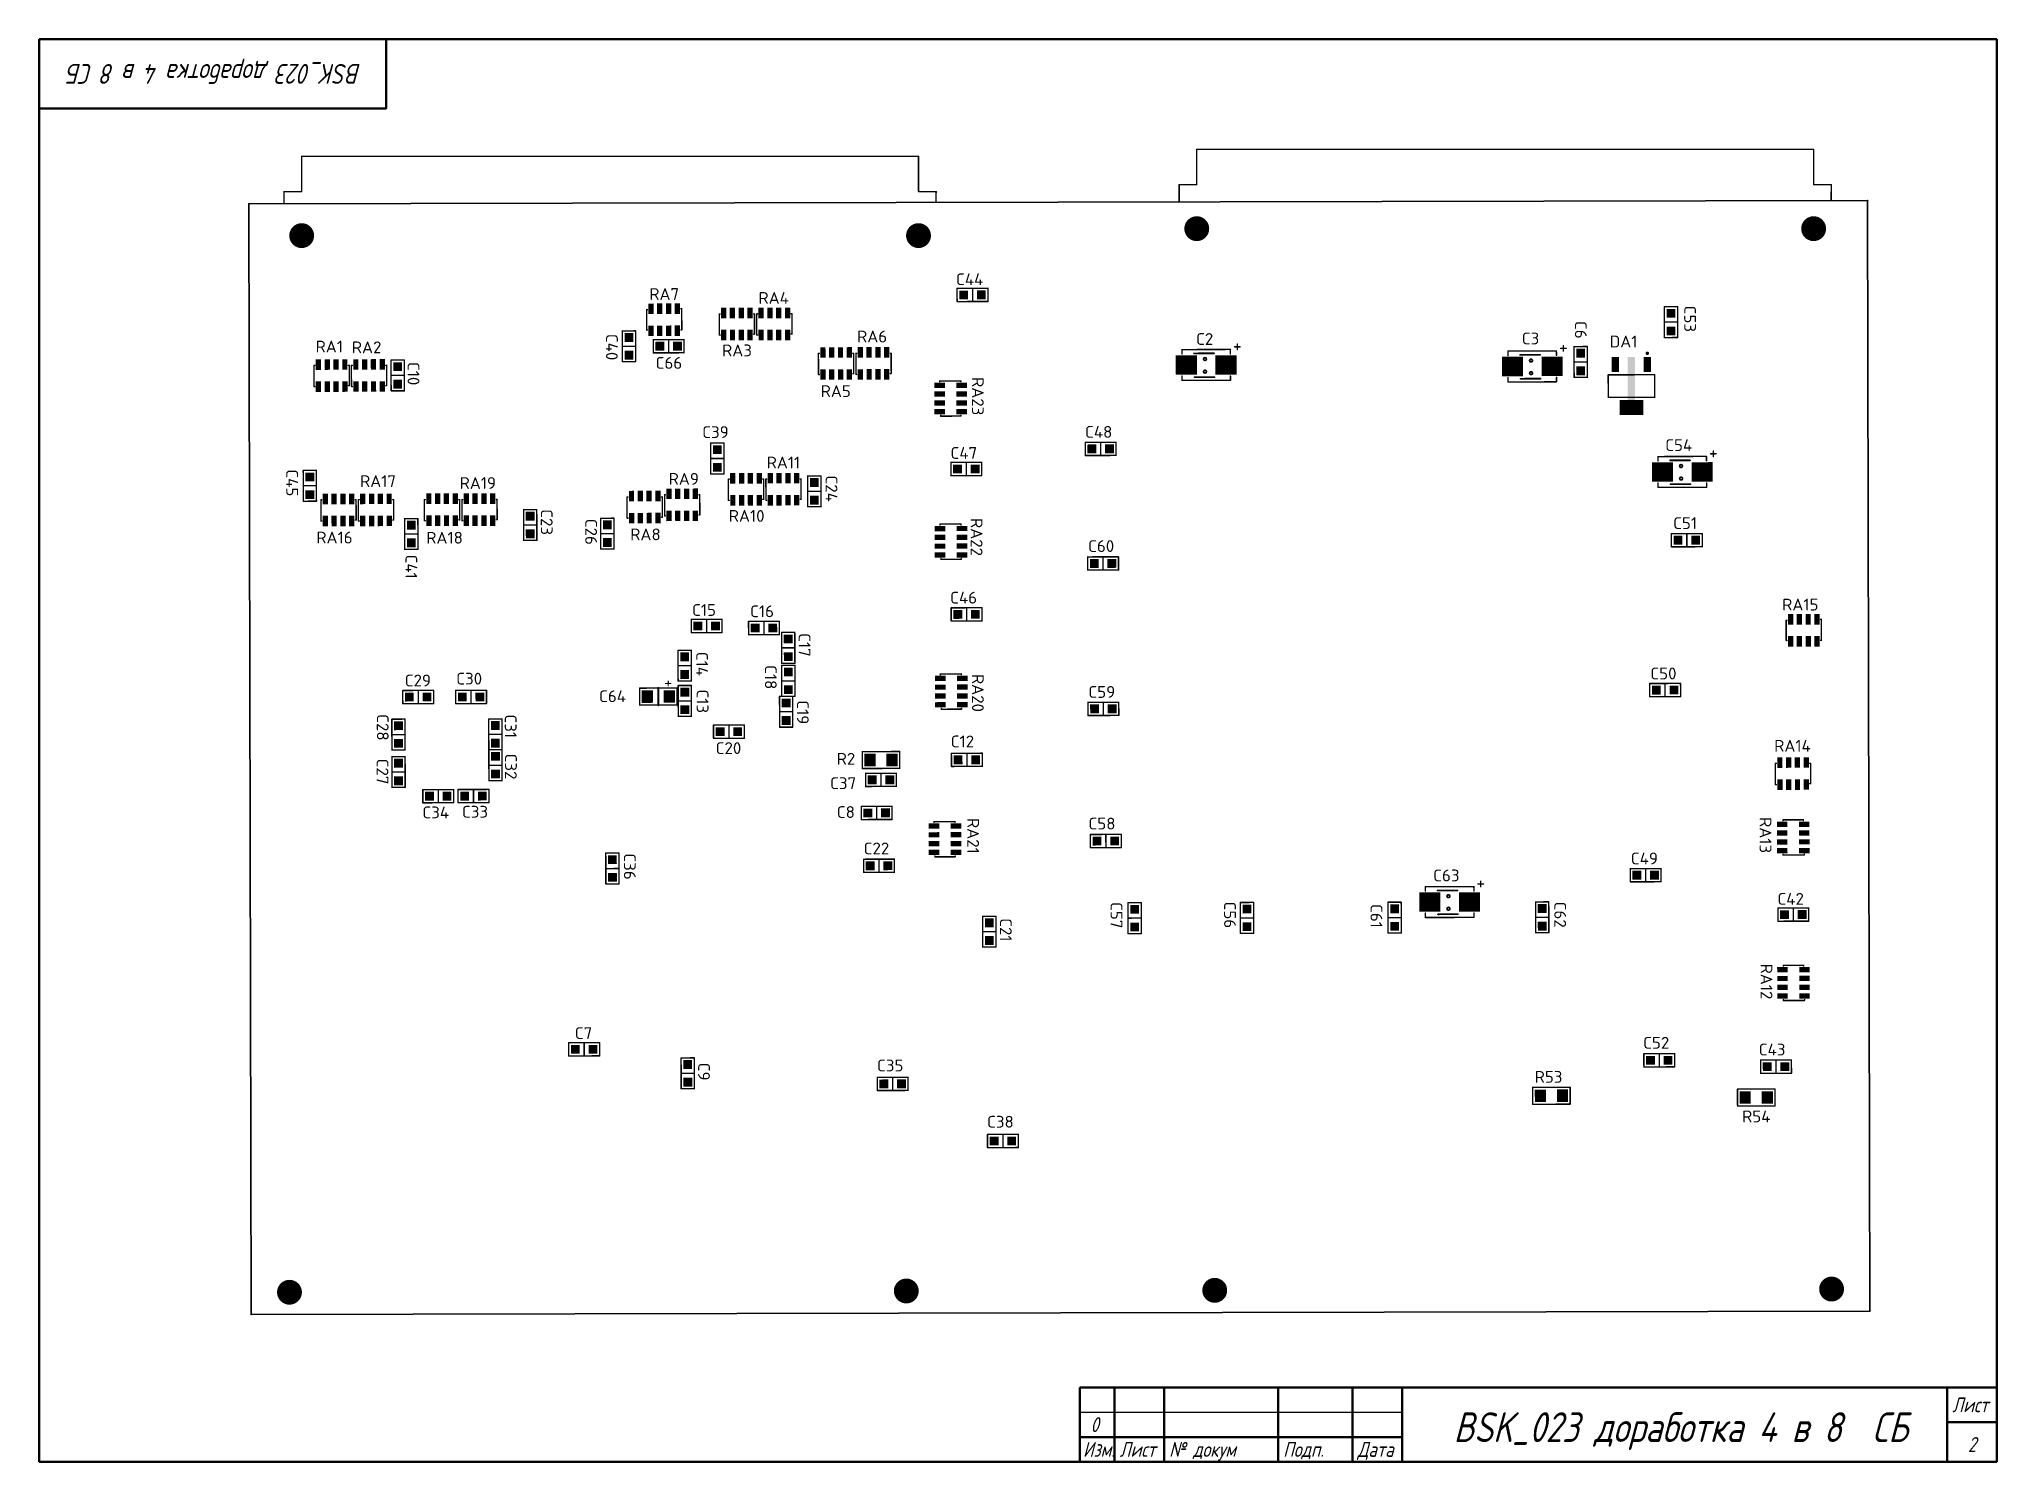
# Paper-space layout '2' of a CAD drawing. Header units: millimetres. Extents: x 20 to 415, y 5 to 292.
# The model-space entities are those that its viewports show. They can reach past a viewport. Long polylines and large blocks are cut down to what shows.
import ezdxf
from ezdxf.enums import TextEntityAlignment as Align

# ---------------------------------------------------------------- set-up
doc = ezdxf.new("R2010")
doc.units = ezdxf.units.MM
doc.layers.get('0').update_dxf_attribs({"color": 250})
for name, color, linetype, lineweight in [('BOARD', 7, 'Continuous', 35), ('BOTTOM', 254, 'Continuous', 35), ('TOP', 254, 'Continuous', 35), ('Доработки', 7, 'Continuous', 50), ('Основной', 5, 'Continuous', 50)]:
    doc.layers.add(name, color=color, linetype=linetype, lineweight=lineweight)
doc.layers.add('Видовой экран', color=6, linetype='Continuous')
doc.layers.get('Видовой экран').freeze()
doc.styles.get("Standard").update_dxf_attribs({"font": 'txt.shx'})
doc.styles.add('ГОСТ А', font='', dxfattribs={"oblique": 15})
doc.styles.get('ГОСТ А').set_extended_font_data('GOST 2.304 type A')

psp = doc.layouts.new('2')

# ---------------------------------------------------------------- texts
at = {"style": 'ГОСТ А', "oblique": 15}
psp.add_text('BSK_023 доработка 4 в 8 СБ', height=4, rotation=180, dxfattribs=at).set_placement((55.49, 285), align=Align.MIDDLE_CENTER)
for s, p in [('Лист', (406, 15)), ('Изм.', (230.61, 6)), ('Лист', (238, 6)), ('№ докум', (248, 6)), ('Подп.', (271, 6)), ('Дата', (286, 6))]:
    psp.add_text(s, height=3, dxfattribs=at).set_placement(p)
for s, height, p in [('0', 3, (232.97, 11)), ('BSK_023 доработка 4 в 8  СБ', 6, (351.22, 8.99)), ('2', 3, (410, 7))]:
    psp.add_text(s, height=height, dxfattribs=at).set_placement(p, align=Align.CENTER)

msp = doc.modelspace()

# ---------------------------------------------------------------- texts
at = {"layer": 'BOTTOM'}
for s, p in [('C44', (289.9421, 657.3977)), ('RA7', (245.7381, 655.2712)), ('RA4', (261.4735, 654.7048)), ('RA1', (197.643, 647.6962)), ('RA2', (202.8688, 647.5892)), ('RA6', (275.6856, 649.144)), ('C2', (324.5349, 648.7889)), ('C3', (371.4846, 648.8705)), ('DA1', (384.1433, 648.4217)), ('C66', (246.6469, 645.3437)), ('RA3', (256.2315, 647.1458)), ('RA5', (270.436, 641.283)), ('C39', (253.3661, 635.3746)), ('C48', (308.537, 635.4052)), ('C54', (392.1514, 633.5025)), ('RA11', (262.6538, 630.9888)), ('C47', (289.1498, 632.3675)), ('RA17', (204.0508, 628.306)), ('RA19', (218.402, 628.0374)), ('RA9', (248.5283, 628.6352)), ('RA10', (257.1936, 623.3005)), ('C51', (393.3003, 622.2589)), ('RA16', (197.7526, 620.181)), ('RA18', (213.5944, 620.1517)), ('RA8', (242.9934, 620.6347)), ('C60', (308.977, 618.9477)), ('C46', (289.0924, 611.5203)), ('C15', (251.903, 609.7369)), ('C16', (260.2677, 609.5525)), ('RA15', (409.0086, 610.5194)), ('C29', (210.4934, 599.5798)), ('C30', (217.9127, 599.8518)), ('C50', (390.0066, 600.5946)), ('C64', (238.5, 597.3135)), ('+', (247.8552, 599.3376)), ('C59', (309.0203, 597.9326)), ('C12', (289.1829, 590.8023)), ('C20', (255.3038, 589.8378)), ('R2', (272.7472, 588.3003)), ('RA14', (407.8617, 590.1728)), ('C37', (271.7942, 584.7792)), ('C34', (213.0338, 580.5747)), ('C33', (218.7341, 580.6678)), ('C8', (272.7608, 580.6239)), ('C58', (309.0289, 578.9665)), ('C22', (276.6298, 575.3804)), ('C49', (387.1965, 573.9406)), ('C42', (408.3265, 568.114)), ('C7', (235.0024, 548.7709)), ('C52', (388.9739, 547.3746)), ('C43', (405.633, 546.4033)), ('C35', (278.5552, 544.109)), ('R53', (373.344, 542.4636)), ('C38', (294.4143, 535.9984)), ('R54', (403.2411, 536.7685))]:
    msp.add_text(s, height=1.7, dxfattribs=at).set_placement(p)
for s, rotation, p in [('C6', 270, (379.1335, 652.2467)), ('C53', 270, (394.8837, 654.4557)), ('C40', 270, (239.5022, 650.3808)), ('C10', 270, (210.9074, 646.3343)), ('RA23', 270, (292.2329, 644.153)), ('C45', 270, (193.4113, 630.86)), ('C24', 270, (271.1529, 629.9817)), ('C23', 270, (230.1046, 625.1159)), ('C26', 270, (236.5074, 623.7339)), ('RA22', 270, (292.0645, 623.8441)), ('C41', 270, (210.5884, 618.5738)), ('C17', 270, (267.2618, 607.2529)), ('C14', 270, (252.4928, 604.5652)), ('C18', 270, (262.3937, 602.653)), ('RA20', 270, (292.2472, 601.3728)), ('C13', 270, (252.5656, 599.1406)), ('C28', 270, (206.4699, 595.5824)), ('C31', 270, (224.9107, 595.5396)), ('C19', 270, (267.0117, 597.5807)), ('C32', 270, (224.9452, 589.8997)), ('C27', 270, (206.4372, 589.1738)), ('RA13', 270, (405.7594, 580.7461)), ('C36', 270, (242.0752, 575.5289)), ('C63', 0.118379, (358.7133, 571.489)), ('C57', 270, (312.2188, 568.5056)), ('C56', 270, (328.5726, 568.5778)), ('C61', 270, (349.6845, 568.2232)), ('C62', 270, (376.1672, 568.5749)), ('C21', 270, (296.2733, 566.1835)), ('RA12', 270, (405.9077, 559.6343)), ('C9', 270, (252.7732, 545.3584))]:
    msp.add_text(s, height=1.7, rotation=rotation, dxfattribs=at).set_placement(p)
at = {"layer": 'Доработки'}
msp.add_text('RA21', height=1.7, rotation=270, dxfattribs=at).set_placement((291.5616, 580.6206))

# ---------------------------------------------------------------- blocks, each defined once
blk = doc.blocks.new('UNIT_DISC')
at = {"linetype": 'Continuous', "const_width": 0.5}
blk.add_lwpolyline([(0.25, 0, 1), (-0.25, 0, 1)], format="xyb", close=True, dxfattribs=at)
blk = doc.blocks.new('SHAPE_SQ_500_500_0_0_0_0')
blk.add_solid([(-0.635, -0.635), (0.635, -0.635), (-0.635, 0.635), (0.635, 0.635)])
blk = doc.blocks.new('SHAPE_SQ_413_846_0_0_0_0')
blk.add_solid([(-0.525, -1.075), (0.525, -1.075), (-0.525, 1.075), (0.525, 1.075)])
blk = doc.blocks.new('SHAPE_SQ_1200_1100_0_0_0_0')
blk.add_solid([(-1.524, -1.397), (1.524, -1.397), (-1.524, 1.397), (1.524, 1.397)])
blk = doc.blocks.new('SHAPE_SQ_600_300_0_0_0_0')
blk.add_solid([(-0.762, -0.381), (0.762, -0.381), (-0.762, 0.381), (0.762, 0.381)])
blk = doc.blocks.new('SHAPE_SQ_1338_846_0_0_0_0')
blk.add_solid([(-1.7, -1.075), (1.7, -1.075), (-1.7, 1.075), (1.7, 1.075)])
blk = doc.blocks.new('SHAPE_SQ_413_2700_0_0_0_0')
blk.add_solid([(-0.525, -3.429), (0.525, -3.429), (-0.525, 3.429), (0.525, 3.429)])
blk = doc.blocks.new('SHAPE_SQ_708_629_0_0_0_0')
blk.add_solid([(-0.9, -0.8), (0.9, -0.8), (-0.9, 0.8), (0.9, 0.8)])
blk = doc.blocks.new('SHAPE_EL_1409_1409_0_0_0_0')
at = {"xscale": 3.581, "yscale": 3.581, "zscale": 3.581}
blk.add_blockref('UNIT_DISC', (0, 0), dxfattribs=at)

# ---------------------------------------------------------------- linework, layer by layer
at = {"layer": 'BOARD', "linetype": 'Continuous'}
for p, q in [((188.0318, 669.1149), (421.3303, 669.5969)), ((188.3624, 509.0953), (188.0318, 669.1149)), ((421.3303, 669.5969), (421.6609, 509.5773)), ((421.6609, 509.5773), (188.3624, 509.0953))]:
    msp.add_line(p, q, dxfattribs=at)
for centre, radius, start, end in [((421.3303, 669.5969), 0.0317, 90.118379, 270.118379), ((421.3303, 669.5969), 0.0317, 90.118379, 270.118379), ((421.3303, 669.5969), 0.00635, 90.118379, 270.118379), ((421.3303, 669.5969), 0.00635, 90.118379, 270.118379), ((421.3303, 669.5969), 0.0317, 270.118379, 90.118379), ((421.3303, 669.5969), 0.0317, 270.118379, 90.118379), ((421.3303, 669.5969), 0.00635, 270.118379, 90.118379), ((421.3303, 669.5969), 0.00635, 270.118379, 90.118379), ((188.3624, 509.0953), 0.0317, 90.118379, 270.118379), ((188.3624, 509.0953), 0.0317, 90.118379, 270.118379), ((188.3624, 509.0953), 0.00635, 90.118379, 270.118379), ((188.3624, 509.0953), 0.00635, 90.118379, 270.118379), ((188.3624, 509.0953), 0.0317, 270.118379, 90.118379), ((188.3624, 509.0953), 0.0317, 270.118379, 90.118379), ((188.3624, 509.0953), 0.00635, 270.118379, 90.118379), ((188.3624, 509.0953), 0.00635, 270.118379, 90.118379)]:
    msp.add_arc(centre, radius, start, end, dxfattribs=at)
at = {"layer": 'BOTTOM', "linetype": 'Continuous'}
for points, const_width in [([(290.1016, 656.9433), (294.5466, 656.9525)], 0.2007), ([(290.1016, 656.9433), (290.1056, 655.0383)], 0.2007), ([(290.1056, 655.0383), (294.5505, 655.0475)], 0.2007), ([(292.3241, 656.9479), (292.328, 655.0429)], 0.2007), ([(294.5466, 656.9525), (294.5505, 655.0475)], 0.2007), ([(245.3404, 653.8663), (245.4674, 653.8665)], 0.2007), ([(245.3404, 653.8663), (245.3464, 650.9453)], 0.2007), ([(250.4201, 654.0038), (250.2931, 654.0035)], 0.2007), ([(250.4201, 654.0038), (250.4264, 650.9558)], 0.2007), ([(255.8192, 653.2529), (255.9462, 653.2532)], 0.2007), ([(255.8255, 650.2049), (255.8192, 653.2529)], 0.2007), ([(260.8992, 653.2634), (260.7722, 653.2632)], 0.2007), ([(260.9052, 650.3424), (260.8992, 653.2634)], 0.2007), ([(261.2167, 653.2641), (261.3437, 653.2643)], 0.2007), ([(261.223, 650.2161), (261.2167, 653.2641)], 0.2007), ([(266.2966, 653.2746), (266.1696, 653.2743)], 0.2007), ([(266.3027, 650.3536), (266.2966, 653.2746)], 0.2007), ([(393.9298, 654.3003), (392.0248, 654.2963)], 0.2007), ([(392.0248, 654.2963), (392.034, 649.8514)], 0.2007), ([(393.9344, 652.0778), (392.0294, 652.0739)], 0.2007), ([(393.9298, 654.3003), (393.939, 649.8553)], 0.2007), ([(243.7592, 650.815), (241.8542, 650.8111)], 0.2007), ([(241.8542, 650.8111), (241.8634, 646.3661)], 0.2007), ([(243.7592, 650.815), (243.7684, 646.37)], 0.2007), ([(245.3464, 650.9453), (245.4734, 650.9456)], 0.2007), ([(250.7468, 649.5594), (246.3018, 649.5503)], 0.2007), ([(246.3057, 647.6453), (246.3018, 649.5503)], 0.2007), ([(248.5282, 647.6499), (248.5243, 649.5549)], 0.2007), ([(250.4264, 650.9558), (250.2994, 650.9555)], 0.2007), ([(250.7507, 647.6544), (250.7468, 649.5594)], 0.2007), ([(255.8255, 650.2049), (255.9525, 650.2052)], 0.2007), ([(260.9052, 650.3424), (260.7782, 650.3422)], 0.2007), ([(261.223, 650.2161), (261.35, 650.2164)], 0.2007), ([(266.3027, 650.3536), (266.1757, 650.3533)], 0.2007), ([(330.4899, 648.1142), (330.4883, 648.9142)], 0.2007), ([(393.939, 649.8553), (392.034, 649.8514)], 0.2007), ([(208.5253, 646.6147), (210.4303, 646.6186)], 0.2007), ([(208.5345, 642.1697), (208.5253, 646.6147)], 0.2007), ([(210.4395, 642.1736), (210.4303, 646.6186)], 0.2007), ([(243.7638, 648.5925), (241.8588, 648.5886)], 0.2007), ([(243.7684, 646.37), (241.8634, 646.3661)], 0.2007), ([(250.7507, 647.6544), (246.3057, 647.6453)], 0.2007), ([(270.1184, 647.5675), (270.2454, 647.5677)], 0.2007), ([(270.1247, 644.5195), (270.1184, 647.5675)], 0.2007), ([(275.1984, 647.578), (275.0714, 647.5777)], 0.2007), ([(275.2045, 644.657), (275.1984, 647.578)], 0.2007), ([(275.5159, 647.5786), (275.6429, 647.5789)], 0.2007), ([(275.5222, 644.5306), (275.5159, 647.5786)], 0.2007), ([(280.5959, 647.5891), (280.4689, 647.5888)], 0.2007), ([(280.602, 644.6681), (280.5959, 647.5891)], 0.2007), ([(322.5049, 648.1202), (329.4899, 648.1346)], 0.2007), ([(322.5062, 647.4852), (322.5049, 648.1202)], 0.2007), ([(327.124, 647.5762), (324.2441, 647.5703)], 0.25), ([(329.4899, 648.1346), (329.4912, 647.4996)], 0.2007), ([(330.8891, 648.515), (330.0891, 648.5134)], 0.2007), ([(369.4955, 647.8998), (376.4805, 647.9142)], 0.2007), ([(369.4968, 647.2648), (369.4955, 647.8998)], 0.2007), ([(374.1146, 647.3558), (371.2346, 647.3499)], 0.25), ([(376.4805, 647.9142), (376.4818, 647.2792)], 0.2007), ([(377.8797, 648.2946), (377.0797, 648.293)], 0.2007), ([(377.4805, 647.8938), (377.4788, 648.6938)], 0.2007), ([(379.0191, 648.5545), (380.9241, 648.5584)], 0.2007), ([(379.0283, 644.1095), (379.0191, 648.5545)], 0.2007), ([(379.0237, 646.332), (380.9287, 646.3359)], 0.2007), ([(380.9333, 644.1134), (380.9241, 648.5584)], 0.2007), ([(197.4144, 645.8297), (197.5414, 645.83)], 0.2007), ([(197.4207, 642.7818), (197.4144, 645.8297)], 0.2007), ([(202.4944, 645.8402), (202.3674, 645.84)], 0.2007), ([(202.5004, 642.9192), (202.4944, 645.8402)], 0.2007), ([(202.8119, 645.8409), (202.9389, 645.8412)], 0.2007), ([(202.8182, 642.7929), (202.8119, 645.8409)], 0.2007), ([(207.8919, 645.8514), (207.7649, 645.8511)], 0.2007), ([(207.8979, 642.9304), (207.8919, 645.8514)], 0.2007), ([(208.5299, 644.3922), (210.4349, 644.3961)], 0.2007), ([(270.1247, 644.5195), (270.2517, 644.5197)], 0.2007), ([(275.2045, 644.657), (275.0775, 644.6567)], 0.2007), ([(275.5222, 644.5306), (275.6492, 644.5309)], 0.2007), ([(280.602, 644.6681), (280.475, 644.6679)], 0.2007), ([(287.5892, 643.6031), (290.6372, 643.6093)], 0.2007), ([(287.5892, 643.6031), (287.5894, 643.4761)], 0.2007), ([(290.6372, 643.6093), (290.6374, 643.4823)], 0.2007), ([(322.5141, 643.6752), (322.5128, 644.3102)], 0.2007), ([(322.5141, 643.6752), (329.4991, 643.6896)], 0.2007), ([(327.1911, 644.1464), (324.3111, 644.1404)], 0.25), ([(329.4991, 643.6896), (329.4978, 644.3246)], 0.2007), ([(369.5047, 643.4548), (369.5033, 644.0898)], 0.2007), ([(369.5047, 643.4548), (376.4896, 643.4692)], 0.2007), ([(374.1817, 643.926), (371.3017, 643.92)], 0.25), ([(376.4896, 643.4692), (376.4883, 644.1042)], 0.2007), ([(379.0283, 644.1095), (380.9333, 644.1134)], 0.2007), ([(390.6326, 644.4885), (383.9326, 644.4746)], 0.2), ([(383.9326, 644.4746), (383.9393, 641.2246)], 0.2), ([(390.6326, 644.4885), (390.6393, 641.2385)], 0.2), ([(197.4207, 642.7818), (197.5477, 642.782)], 0.2007), ([(202.5004, 642.9192), (202.3734, 642.919)], 0.2007), ([(202.8182, 642.7929), (202.9452, 642.7932)], 0.2007), ([(207.8979, 642.9304), (207.7709, 642.9301)], 0.2007), ([(208.5345, 642.1697), (210.4395, 642.1736)], 0.2007), ([(390.6393, 641.2385), (383.9393, 641.2246)], 0.2), ([(287.7267, 638.5233), (287.7264, 638.6503)], 0.2007), ([(287.7267, 638.5233), (290.6477, 638.5294)], 0.2007), ([(290.6477, 638.5294), (290.6474, 638.6564)], 0.2007), ([(313.0075, 634.7655), (308.5625, 634.7564)], 0.2007), ([(308.5664, 632.8514), (308.5625, 634.7564)], 0.2007), ([(310.7889, 632.856), (310.785, 634.761)], 0.2007), ([(313.0114, 632.8606), (313.0075, 634.7655)], 0.2007), ([(256.4926, 634.6488), (254.5876, 634.6448)], 0.2007), ([(254.5876, 634.6448), (254.5968, 630.1999)], 0.2007), ([(256.4972, 632.4263), (254.5922, 632.4224)], 0.2007), ([(256.4926, 634.6488), (256.5018, 630.2038)], 0.2007), ([(313.0114, 632.8606), (308.5664, 632.8514)], 0.2007), ([(391.1169, 632.7044), (398.1019, 632.7189)], 0.2007), ([(391.1182, 632.0694), (391.1169, 632.7044)], 0.2007), ([(395.736, 632.1605), (392.8561, 632.1545)], 0.25), ([(398.1019, 632.7189), (398.1032, 632.0839)], 0.2007), ([(399.5011, 633.0993), (398.7011, 633.0976)], 0.2007), ([(399.1019, 632.6984), (399.1003, 633.4984)], 0.2007), ([(197.7631, 630.7174), (195.8581, 630.7135)], 0.2007), ([(195.8581, 630.7135), (195.8673, 626.2685)], 0.2007), ([(197.7631, 630.7174), (197.7723, 626.2724)], 0.2007), ([(256.5018, 630.2038), (254.5968, 630.1999)], 0.2007), ([(257.1384, 629.4431), (257.2654, 629.4434)], 0.2007), ([(257.1447, 626.3951), (257.1384, 629.4431)], 0.2007), ([(262.2184, 629.4536), (262.0914, 629.4533)], 0.2007), ([(262.2244, 626.5326), (262.2184, 629.4536)], 0.2007), ([(262.5359, 629.4543), (262.6629, 629.4545)], 0.2007), ([(262.5421, 626.4063), (262.5359, 629.4543)], 0.2007), ([(267.6158, 629.4648), (267.4888, 629.4645)], 0.2007), ([(267.6219, 626.5438), (267.6158, 629.4648)], 0.2007), ([(270.4724, 629.9152), (268.5674, 629.9112)], 0.2007), ([(268.5674, 629.9112), (268.5766, 625.4662)], 0.2007), ([(270.4724, 629.9152), (270.4816, 625.4702)], 0.2007), ([(289.2009, 631.8589), (293.6459, 631.868)], 0.2007), ([(289.2009, 631.8589), (289.2049, 629.9539)], 0.2007), ([(289.2049, 629.9539), (293.6499, 629.963)], 0.2007), ([(291.4234, 631.8634), (291.4274, 629.9585)], 0.2007), ([(293.6459, 631.868), (293.6499, 629.963)], 0.2007), ([(197.7677, 628.4949), (195.8627, 628.491)], 0.2007), ([(197.7723, 626.2724), (195.8673, 626.2685)], 0.2007), ([(198.4069, 626.4643), (198.5339, 626.4645)], 0.2007), ([(198.4132, 623.4163), (198.4069, 626.4643)], 0.2007), ([(203.4869, 626.4748), (203.3599, 626.4745)], 0.2007), ([(203.4929, 623.5538), (203.4869, 626.4748)], 0.2007), ([(203.8044, 626.4754), (203.9314, 626.4757)], 0.2007), ([(203.8107, 623.4274), (203.8044, 626.4754)], 0.2007), ([(208.8844, 626.4859), (208.7574, 626.4856)], 0.2007), ([(208.8904, 623.5649), (208.8844, 626.4859)], 0.2007), ([(213.3294, 626.4951), (213.4564, 626.4953)], 0.2007), ([(213.3357, 623.4471), (213.3294, 626.4951)], 0.2007), ([(218.4094, 626.5056), (218.2824, 626.5053)], 0.2007), ([(218.4154, 623.5846), (218.4094, 626.5056)], 0.2007), ([(218.7268, 626.5062), (218.8538, 626.5065)], 0.2007), ([(218.7331, 623.4582), (218.7268, 626.5062)], 0.2007), ([(223.8068, 626.5167), (223.6798, 626.5165)], 0.2007), ([(223.8129, 623.5957), (223.8068, 626.5167)], 0.2007), ([(242.5386, 626.8729), (242.6656, 626.8732)], 0.2007), ([(242.5449, 623.8249), (242.5386, 626.8729)], 0.2007), ([(247.6186, 626.8834), (247.4916, 626.8832)], 0.2007), ([(247.6247, 623.9624), (247.6186, 626.8834)], 0.2007), ([(247.9355, 627.2016), (248.0625, 627.2019)], 0.2007), ([(247.9418, 624.1536), (247.9355, 627.2016)], 0.2007), ([(253.0155, 627.2121), (252.8885, 627.2118)], 0.2007), ([(253.0215, 624.2911), (253.0155, 627.2121)], 0.2007), ([(257.1447, 626.3951), (257.2717, 626.3954)], 0.2007), ([(262.2244, 626.5326), (262.0974, 626.5323)], 0.2007), ([(262.5421, 626.4063), (262.6691, 626.4065)], 0.2007), ([(267.6219, 626.5438), (267.4949, 626.5435)], 0.2007), ([(270.477, 627.6927), (268.572, 627.6887)], 0.2007), ([(391.1261, 628.2594), (391.1248, 628.8944)], 0.2007), ([(391.1261, 628.2594), (398.1111, 628.2739)], 0.2007), ([(395.8031, 628.7306), (392.9231, 628.7247)], 0.25), ([(398.1111, 628.2739), (398.1098, 628.9089)], 0.2007), ([(203.4929, 623.5538), (203.3659, 623.5535)], 0.2007), ([(208.8904, 623.5649), (208.7634, 623.5646)], 0.2007), ([(210.4775, 623.7587), (212.3825, 623.7626)], 0.2007), ([(210.4867, 619.3137), (210.4775, 623.7587)], 0.2007), ([(212.3917, 619.3176), (212.3825, 623.7626)], 0.2007), ([(213.3357, 623.4471), (213.4627, 623.4474)], 0.2007), ([(218.4154, 623.5846), (218.2884, 623.5843)], 0.2007), ([(218.7331, 623.4582), (218.8601, 623.4585)], 0.2007), ([(223.8129, 623.5957), (223.6859, 623.5955)], 0.2007), ([(227.6198, 625.0641), (229.5248, 625.068)], 0.2007), ([(227.629, 620.6191), (227.6198, 625.0641)], 0.2007), ([(229.534, 620.6231), (229.5248, 625.068)], 0.2007), ([(238.7349, 623.8171), (240.6399, 623.821)], 0.2007), ([(238.7441, 619.3721), (238.7349, 623.8171)], 0.2007), ([(240.6491, 619.376), (240.6399, 623.821)], 0.2007), ([(242.5449, 623.8249), (242.6719, 623.8252)], 0.2007), ([(247.6247, 623.9624), (247.4977, 623.9622)], 0.2007), ([(247.9418, 624.1536), (248.0688, 624.1539)], 0.2007), ([(253.0215, 624.2911), (252.8945, 624.2908)], 0.2007), ([(270.4816, 625.4702), (268.5766, 625.4662)], 0.2007), ([(198.4132, 623.4163), (198.5402, 623.4165)], 0.2007), ([(203.8107, 623.4274), (203.9377, 623.4277)], 0.2007), ([(210.4821, 621.5362), (212.3871, 621.5401)], 0.2007), ([(227.6244, 622.8416), (229.5294, 622.8455)], 0.2007), ([(227.629, 620.6191), (229.534, 620.6231)], 0.2007), ([(238.7395, 621.5946), (240.6445, 621.5985)], 0.2007), ([(287.6318, 622.9656), (290.6798, 622.9719)], 0.2007), ([(287.6318, 622.9656), (287.6321, 622.8386)], 0.2007), ([(290.6798, 622.9719), (290.6801, 622.8449)], 0.2007), ([(393.0449, 621.5959), (397.4899, 621.6051)], 0.2007), ([(393.0449, 621.5959), (393.0488, 619.6909)], 0.2007), ([(395.2674, 621.6005), (395.2713, 619.6955)], 0.2007), ([(397.4899, 621.6051), (397.4938, 619.7001)], 0.2007), ([(210.4867, 619.3137), (212.3917, 619.3176)], 0.2007), ([(238.7441, 619.3721), (240.6491, 619.376)], 0.2007), ([(287.7693, 617.8859), (287.769, 618.0129)], 0.2007), ([(287.7693, 617.8859), (290.6903, 617.8919)], 0.2007), ([(290.6903, 617.8919), (290.69, 618.0189)], 0.2007), ([(313.3591, 618.2562), (308.9141, 618.2471)], 0.2007), ([(308.918, 616.3421), (308.9141, 618.2471)], 0.2007), ([(311.1405, 616.3467), (311.1366, 618.2516)], 0.2007), ([(313.363, 616.3512), (313.3591, 618.2562)], 0.2007), ([(393.0488, 619.6909), (397.4938, 619.7001)], 0.2007), ([(313.363, 616.3512), (308.918, 616.3421)], 0.2007), ([(289.2442, 610.9039), (293.6892, 610.9131)], 0.2007), ([(289.2442, 610.9039), (289.2482, 608.9989)], 0.2007), ([(291.4667, 610.9085), (291.4707, 609.0035)], 0.2007), ([(293.6892, 610.9131), (293.6932, 609.0081)], 0.2007), ([(256.2276, 609.2482), (251.7826, 609.239)], 0.2007), ([(251.7865, 607.334), (251.7826, 609.239)], 0.2007), ([(256.2315, 607.3432), (251.7865, 607.334)], 0.2007), ([(254.009, 607.3386), (254.0051, 609.2436)], 0.2007), ([(256.2315, 607.3432), (256.2276, 609.2482)], 0.2007), ([(264.4832, 608.9477), (260.0382, 608.9386)], 0.2007), ([(260.0422, 607.0336), (260.0382, 608.9386)], 0.2007), ([(264.4872, 607.0427), (260.0422, 607.0336)], 0.2007), ([(262.2647, 607.0382), (262.2607, 608.9431)], 0.2007), ([(264.4872, 607.0427), (264.4832, 608.9477)], 0.2007), ([(266.709, 607.3648), (264.804, 607.3609)], 0.2007), ([(264.804, 607.3609), (264.8132, 602.9159)], 0.2007), ([(266.709, 607.3648), (266.7182, 602.9198)], 0.2007), ([(289.2482, 608.9989), (293.6932, 609.0081)], 0.2007), ([(409.5807, 609.1205), (409.7077, 609.1208)], 0.2007), ([(409.5807, 609.1205), (409.5867, 606.1995)], 0.2007), ([(414.6604, 609.258), (414.5334, 609.2578)], 0.2007), ([(414.6604, 609.258), (414.6667, 606.21)], 0.2007), ([(251.7918, 604.794), (249.8868, 604.7901)], 0.2007), ([(249.8868, 604.7901), (249.896, 600.3451)], 0.2007), ([(251.7918, 604.794), (251.801, 600.349)], 0.2007), ([(266.7136, 605.1423), (264.8086, 605.1384)], 0.2007), ([(409.5867, 606.1995), (409.7137, 606.1998)], 0.2007), ([(414.6667, 606.21), (414.5397, 606.2098)], 0.2007), ([(251.7964, 602.5715), (249.8914, 602.5676)], 0.2007), ([(266.7182, 602.9198), (264.8132, 602.9159)], 0.2007), ([(266.7188, 602.6023), (264.8138, 602.5984)], 0.2007), ([(264.8138, 602.5984), (264.823, 598.1534)], 0.2007), ([(266.7188, 602.6023), (266.728, 598.1574)], 0.2007), ([(287.6764, 601.3756), (290.7244, 601.3819)], 0.2007), ([(287.6764, 601.3756), (287.6767, 601.2486)], 0.2007), ([(290.7244, 601.3819), (290.7247, 601.2549)], 0.2007), ([(214.6562, 599.0023), (210.2112, 598.9931)], 0.2007), ([(210.2151, 597.0881), (210.2112, 598.9931)], 0.2007), ([(212.4376, 597.0927), (212.4337, 598.9977)], 0.2007), ([(214.6601, 597.0973), (214.6562, 599.0023)], 0.2007), ([(222.2762, 599.018), (217.8312, 599.0088)], 0.2007), ([(217.8351, 597.1038), (217.8312, 599.0088)], 0.2007), ([(220.0576, 597.1084), (220.0537, 599.0134)], 0.2007), ([(222.2801, 597.113), (222.2762, 599.018)], 0.2007), ([(249.7456, 599.3415), (244.3355, 599.3303)], 0.2007), ([(244.3405, 596.8919), (244.3355, 599.3303)], 0.2007), ([(247.0411, 599.0692), (247.0404, 599.3867)], 0.254), ([(247.0457, 596.8467), (247.0411, 599.0692)], 0.254), ([(249.7507, 596.9031), (249.7456, 599.3415)], 0.2007), ([(251.801, 600.349), (249.896, 600.3451)], 0.2007), ([(249.8973, 599.7101), (251.8023, 599.714)], 0.2007), ([(249.9065, 595.2651), (249.8973, 599.7101)], 0.2007), ([(251.8115, 595.269), (251.8023, 599.714)], 0.2007), ([(266.4105, 598.1567), (264.5055, 598.1528)], 0.2007), ([(264.5055, 598.1528), (264.5147, 593.7078)], 0.2007), ([(266.7234, 600.3798), (264.8184, 600.3759)], 0.2007), ([(266.728, 598.1574), (264.823, 598.1534)], 0.2007), ([(266.4105, 598.1567), (266.4197, 593.7117)], 0.2007), ([(389.9145, 599.9994), (394.3595, 600.0086)], 0.2007), ([(389.9145, 599.9994), (389.9184, 598.0944)], 0.2007), ([(389.9184, 598.0944), (394.3634, 598.1036)], 0.2007), ([(392.137, 600.004), (392.1409, 598.099)], 0.2007), ([(394.3595, 600.0086), (394.3634, 598.1036)], 0.2007), ([(214.6601, 597.0973), (210.2151, 597.0881)], 0.2007), ([(222.2801, 597.113), (217.8351, 597.1038)], 0.2007), ([(249.7507, 596.9031), (244.3405, 596.8919)], 0.2007), ([(249.9019, 597.4876), (251.8069, 597.4915)], 0.2007), ([(249.9065, 595.2651), (251.8115, 595.269)], 0.2007), ([(266.4151, 595.9342), (264.5101, 595.9303)], 0.2007), ([(287.8139, 596.2959), (287.8137, 596.4229)], 0.2007), ([(287.8139, 596.2959), (290.7349, 596.302)], 0.2007), ([(290.7349, 596.302), (290.7346, 596.4289)], 0.2007), ([(313.4024, 597.3013), (308.9574, 597.2921)], 0.2007), ([(308.9613, 595.3871), (308.9574, 597.2921)], 0.2007), ([(313.4063, 595.3963), (308.9613, 595.3871)], 0.2007), ([(311.1838, 595.3917), (311.1799, 597.2967)], 0.2007), ([(313.4063, 595.3963), (313.4024, 597.3013)], 0.2007), ([(210.5372, 594.8663), (208.6322, 594.8623)], 0.2007), ([(208.6322, 594.8623), (208.6414, 590.4173)], 0.2007), ([(210.5418, 592.6438), (208.6368, 592.6398)], 0.2007), ([(210.5372, 594.8663), (210.5464, 590.4213)], 0.2007), ([(222.6022, 594.8912), (224.5072, 594.8951)], 0.2007), ([(222.6114, 590.4462), (222.6022, 594.8912)], 0.2007), ([(222.6068, 592.6687), (224.5118, 592.6726)], 0.2007), ([(224.5164, 590.4501), (224.5072, 594.8951)], 0.2007), ([(259.4341, 594.0148), (254.9891, 594.0056)], 0.2007), ([(254.993, 592.1006), (254.9891, 594.0056)], 0.2007), ([(257.2155, 592.1052), (257.2116, 594.0102)], 0.2007), ([(259.438, 592.1098), (259.4341, 594.0148)], 0.2007), ([(266.4197, 593.7117), (264.5147, 593.7078)], 0.2007), ([(210.5464, 590.4213), (208.6414, 590.4173)], 0.2007), ([(222.6114, 590.4462), (224.5164, 590.4501)], 0.2007), ([(222.6114, 590.4462), (224.5164, 590.4501)], 0.2007), ([(222.6205, 586.0012), (222.6114, 590.4462)], 0.2007), ([(224.5255, 586.0051), (224.5164, 590.4501)], 0.2007), ([(259.438, 592.1098), (254.993, 592.1006)], 0.2007), ([(276.4219, 590.1891), (281.8321, 590.2002)], 0.2007), ([(276.4219, 590.1891), (276.4269, 587.7507)], 0.2007), ([(281.8321, 590.2002), (281.8371, 587.7618)], 0.2007), ([(289.2875, 589.9489), (293.7325, 589.9581)], 0.2007), ([(289.2875, 589.9489), (289.2915, 588.044)], 0.2007), ([(291.51, 589.9535), (291.514, 588.0485)], 0.2007), ([(293.7325, 589.9581), (293.7365, 588.0531)], 0.2007), ([(208.6434, 589.4648), (210.5484, 589.4688)], 0.2007), ([(208.6525, 585.0198), (208.6434, 589.4648)], 0.2007), ([(208.648, 587.2423), (210.5529, 587.2463)], 0.2007), ([(210.5575, 585.0238), (210.5484, 589.4688)], 0.2007), ([(222.616, 588.2237), (224.5209, 588.2276)], 0.2007), ([(276.4269, 587.7507), (281.8371, 587.7618)], 0.2007), ([(276.911, 587.0659), (281.356, 587.0751)], 0.2007), ([(276.911, 587.0659), (276.9149, 585.1609)], 0.2007), ([(279.1335, 587.0705), (279.1374, 585.1655)], 0.2007), ([(281.356, 587.0751), (281.3599, 585.1701)], 0.2007), ([(289.2915, 588.044), (293.7365, 588.0531)], 0.2007), ([(408.0358, 588.4798), (408.1628, 588.4801)], 0.2007), ([(408.0421, 585.4318), (408.0358, 588.4798)], 0.2007), ([(413.1158, 588.4903), (412.9888, 588.49)], 0.2007), ([(413.1218, 585.5693), (413.1158, 588.4903)], 0.2007), ([(208.6525, 585.0198), (210.5575, 585.0238)], 0.2007), ([(217.5432, 584.7207), (213.0982, 584.7115)], 0.2007), ([(213.1021, 582.8065), (213.0982, 584.7115)], 0.2007), ([(215.3246, 582.8111), (215.3207, 584.7161)], 0.2007), ([(217.5471, 582.8157), (217.5432, 584.7207)], 0.2007), ([(218.1782, 584.722), (222.6232, 584.7312)], 0.2007), ([(218.1782, 584.722), (218.1821, 582.817)], 0.2007), ([(220.4007, 584.7266), (220.4046, 582.8216)], 0.2007), ([(222.6205, 586.0012), (224.5255, 586.0051)], 0.2007), ([(222.6232, 584.7312), (222.6271, 582.8262)], 0.2007), ([(276.9149, 585.1609), (281.3599, 585.1701)], 0.2007), ([(408.0421, 585.4318), (408.1691, 585.4321)], 0.2007), ([(413.1218, 585.5693), (412.9948, 585.569)], 0.2007), ([(217.5471, 582.8157), (213.1021, 582.8065)], 0.2007), ([(218.1821, 582.817), (222.6271, 582.8262)], 0.2007), ([(276.2858, 582.3021), (280.7308, 582.3113)], 0.2007), ([(276.2858, 582.3021), (276.2897, 580.3971)], 0.2007), ([(278.5083, 582.3067), (278.5122, 580.4017)], 0.2007), ([(280.7308, 582.3113), (280.7347, 580.4063)], 0.2007), ([(276.2897, 580.3971), (280.7347, 580.4063)], 0.2007), ([(412.0531, 580.3601), (409.1321, 580.354)], 0.2007), ([(409.1321, 580.354), (409.1324, 580.227)], 0.2007), ([(412.0531, 580.3601), (412.0534, 580.2331)], 0.2007), ([(239.4697, 575.5585), (241.3747, 575.5624)], 0.2007), ([(239.4788, 571.1135), (239.4697, 575.5585)], 0.2007), ([(241.3838, 571.1174), (241.3747, 575.5624)], 0.2007), ([(313.7593, 578.252), (309.3143, 578.2428)], 0.2007), ([(309.3182, 576.3378), (309.3143, 578.2428)], 0.2007), ([(313.7632, 576.347), (309.3182, 576.3378)], 0.2007), ([(311.5407, 576.3424), (311.5368, 578.2474)], 0.2007), ([(313.7632, 576.347), (313.7593, 578.252)], 0.2007), ([(239.4742, 573.336), (241.3792, 573.3399)], 0.2007), ([(276.619, 574.6827), (281.064, 574.6919)], 0.2007), ([(276.619, 574.6827), (276.623, 572.7777)], 0.2007), ([(276.623, 572.7777), (281.068, 572.7869)], 0.2007), ([(278.8415, 574.6873), (278.8455, 572.7823)], 0.2007), ([(281.064, 574.6919), (281.068, 572.7869)], 0.2007), ([(387.1121, 573.3235), (391.5571, 573.3327)], 0.2007), ([(387.1121, 573.3235), (387.116, 571.4185)], 0.2007), ([(389.3346, 573.3281), (389.3385, 571.4231)], 0.2007), ([(391.5571, 573.3327), (391.561, 571.4277)], 0.2007), ([(409.1426, 575.274), (409.1423, 575.401)], 0.2007), ([(412.1906, 575.2803), (409.1426, 575.274)], 0.2007), ([(412.1906, 575.2803), (412.1903, 575.4073)], 0.2007), ([(239.4788, 571.1135), (241.3838, 571.1174)], 0.2007), ([(357.5899, 570.7225), (364.5749, 570.737)], 0.2007), ([(357.5912, 570.0875), (357.5899, 570.7225)], 0.2007), ([(362.209, 570.1786), (359.329, 570.1726)], 0.25), ([(364.5749, 570.737), (364.5762, 570.102)], 0.2007), ([(365.9741, 571.1173), (365.1741, 571.1157)], 0.2007), ([(365.5749, 570.7165), (365.5733, 571.5165)], 0.2007), ([(387.116, 571.4185), (391.561, 571.4277)], 0.2007), ([(316.6371, 568.4154), (314.7321, 568.4115)], 0.2007), ([(314.7321, 568.4115), (314.7413, 563.9665)], 0.2007), ([(316.6371, 568.4154), (316.6463, 563.9704)], 0.2007), ([(332.8295, 568.4489), (330.9245, 568.4449)], 0.2007), ([(330.9245, 568.4449), (330.9337, 563.9999)], 0.2007), ([(332.8295, 568.4489), (332.8387, 564.0039)], 0.2007), ([(354.102, 568.4928), (352.197, 568.4889)], 0.2007), ([(352.197, 568.4889), (352.2062, 564.0439)], 0.2007), ([(354.102, 568.4928), (354.1112, 564.0478)], 0.2007), ([(375.3745, 568.5368), (373.4695, 568.5328)], 0.2007), ([(373.4695, 568.5328), (373.4786, 564.0878)], 0.2007), ([(375.3745, 568.5368), (375.3836, 564.0918)], 0.2007), ([(408.3964, 567.6525), (412.8413, 567.6617)], 0.2007), ([(408.3964, 567.6525), (408.4003, 565.7475)], 0.2007), ([(410.6188, 567.6571), (410.6228, 565.7521)], 0.2007), ([(412.8413, 567.6617), (412.8453, 565.7567)], 0.2007), ([(293.7811, 566.4632), (295.6861, 566.4671)], 0.2007), ([(293.7902, 562.0182), (293.7811, 566.4632)], 0.2007), ([(293.7857, 564.2407), (295.6907, 564.2446)], 0.2007), ([(295.6952, 562.0221), (295.6861, 566.4671)], 0.2007), ([(316.6417, 566.1929), (314.7367, 566.189)], 0.2007), ([(332.8341, 566.2264), (330.9291, 566.2224)], 0.2007), ([(354.1066, 566.2703), (352.2016, 566.2664)], 0.2007), ([(357.5991, 566.2775), (357.5978, 566.9125)], 0.2007), ([(357.5991, 566.2775), (364.5841, 566.292)], 0.2007), ([(362.2761, 566.7487), (359.3961, 566.7427)], 0.25), ([(364.5841, 566.292), (364.5828, 566.927)], 0.2007), ([(375.379, 566.3143), (373.4741, 566.3103)], 0.2007), ([(408.4003, 565.7475), (412.8453, 565.7567)], 0.2007), ([(293.7902, 562.0182), (295.6952, 562.0221)], 0.2007), ([(316.6463, 563.9704), (314.7413, 563.9665)], 0.2007), ([(332.8387, 564.0039), (330.9337, 563.9999)], 0.2007), ([(354.1112, 564.0478), (352.2062, 564.0439)], 0.2007), ([(375.3836, 564.0918), (373.4786, 564.0878)], 0.2007), ([(412.0964, 559.4051), (409.1754, 559.3991)], 0.2007), ([(409.1754, 559.3991), (409.1757, 559.2721)], 0.2007), ([(412.0964, 559.4051), (412.0967, 559.2781)], 0.2007), ([(409.1859, 554.3191), (409.1856, 554.4461)], 0.2007), ([(412.2339, 554.3254), (409.1859, 554.3191)], 0.2007), ([(412.2339, 554.3254), (412.2336, 554.4524)], 0.2007), ([(238.5736, 548.2516), (234.1286, 548.2424)], 0.2007), ([(234.1325, 546.3374), (234.1286, 548.2424)], 0.2007), ([(236.355, 546.342), (236.3511, 548.247)], 0.2007), ([(238.5775, 546.3466), (238.5736, 548.2516)], 0.2007), ([(238.5775, 546.3466), (234.1325, 546.3374)], 0.2007), ([(252.2306, 546.0573), (250.3256, 546.0534)], 0.2007), ([(250.3256, 546.0534), (250.3348, 541.6084)], 0.2007), ([(252.2306, 546.0573), (252.2398, 541.6123)], 0.2007), ([(389.0722, 546.6575), (393.5172, 546.6667)], 0.2007), ([(389.0722, 546.6575), (389.0761, 544.7525)], 0.2007), ([(389.0761, 544.7525), (393.5211, 544.7617)], 0.2007), ([(391.2947, 546.6621), (391.2986, 544.7571)], 0.2007), ([(393.5172, 546.6667), (393.5211, 544.7617)], 0.2007), ([(405.9016, 545.7398), (410.3466, 545.749)], 0.2007), ([(405.9016, 545.7398), (405.9056, 543.8348)], 0.2007), ([(408.1241, 545.7444), (408.1281, 543.8394)], 0.2007), ([(410.3466, 545.749), (410.3505, 543.844)], 0.2007), ([(252.2352, 543.8348), (250.3302, 543.8309)], 0.2007), ([(283.034, 543.2634), (278.589, 543.2542)], 0.2007), ([(278.5929, 541.3492), (278.589, 543.2542)], 0.2007), ([(280.8154, 541.3538), (280.8115, 543.2588)], 0.2007), ([(283.0379, 541.3584), (283.034, 543.2634)], 0.2007), ([(373.0421, 541.8111), (378.4523, 541.8223)], 0.2007), ([(373.0421, 541.8111), (373.0471, 539.3727)], 0.2007), ([(378.4523, 541.8223), (378.4573, 539.3839)], 0.2007), ([(405.9056, 543.8348), (410.3505, 543.844)], 0.2007), ([(252.2398, 541.6123), (250.3348, 541.6084)], 0.2007), ([(283.0379, 541.3584), (278.5929, 541.3492)], 0.2007), ([(373.0471, 539.3727), (378.4573, 539.3839)], 0.2007), ([(407.9803, 541.5658), (402.5702, 541.5546)], 0.2007), ([(402.5752, 539.1162), (402.5702, 541.5546)], 0.2007), ([(407.9854, 539.1274), (402.5752, 539.1162)], 0.2007), ([(407.9854, 539.1274), (407.9803, 541.5658)], 0.2007), ([(298.926, 535.0412), (294.481, 535.0321)], 0.2007), ([(294.4849, 533.1271), (294.481, 535.0321)], 0.2007), ([(296.7074, 533.1317), (296.7035, 535.0367)], 0.2007), ([(298.9299, 533.1362), (298.926, 535.0412)], 0.2007), ([(298.9299, 533.1362), (294.4849, 533.1271)], 0.2007)]:
    msp.add_lwpolyline(points, dxfattribs=dict(at, const_width=const_width))
at = {"layer": 'BOTTOM', "linetype": 'Continuous', "const_width": 0.25}
for points in [[(326.0227, 646.754, -1), (325.6227, 646.7531, -1)], [(373.0133, 646.5336, -1), (372.6133, 646.5327, -1)], [(389.4512, 647.586, -1), (389.7012, 647.5865, -1)], [(326.0265, 644.944, -1), (325.6265, 644.9431, -1)], [(373.017, 644.7236, -1), (372.617, 644.7227, -1)], [(394.6347, 631.3382, -1), (394.2347, 631.3374, -1)], [(394.6385, 629.5282, -1), (394.2385, 629.5274, -1)], [(361.1077, 569.3563, -1), (360.7077, 569.3555, -1)], [(361.1115, 567.5463, -1), (360.7115, 567.5455, -1)]]:
    msp.add_lwpolyline(points, format="xyb", close=True, dxfattribs=at)
at = {"layer": 'BOTTOM', "linetype": 'Continuous'}
for centre, radius, start, end in [((188.0318, 669.1149), 0.0317, 90.118379, 270.118379), ((188.0318, 669.1149), 0.0317, 90.118379, 270.118379), ((188.0318, 669.1149), 0.00635, 90.118379, 270.118379), ((188.0318, 669.1149), 0.00635, 90.118379, 270.118379), ((188.0318, 669.1149), 0.0317, 270.118379, 90.118379), ((188.0318, 669.1149), 0.0317, 270.118379, 90.118379), ((188.0318, 669.1149), 0.00635, 270.118379, 90.118379), ((188.0318, 669.1149), 0.00635, 270.118379, 90.118379), ((421.6609, 509.5773), 0.0317, 90.118379, 270.118379), ((421.6609, 509.5773), 0.0317, 90.118379, 270.118379), ((421.6609, 509.5773), 0.00635, 90.118379, 270.118379), ((421.6609, 509.5773), 0.00635, 90.118379, 270.118379), ((421.6609, 509.5773), 0.0317, 270.118379, 90.118379), ((421.6609, 509.5773), 0.0317, 270.118379, 90.118379), ((421.6609, 509.5773), 0.00635, 270.118379, 90.118379), ((421.6609, 509.5773), 0.00635, 270.118379, 90.118379)]:
    msp.add_arc(centre, radius, start, end, dxfattribs=at)
at = {"layer": 'TOP', "linetype": 'Continuous', "const_width": 0.2007}
for points in [[(195.6403, 670.89), (195.6403, 675.97)], [(195.6403, 675.97), (284.5403, 675.97)], [(284.5403, 675.97), (284.5403, 670.89)], [(324.6403, 671.89), (324.6403, 676.97)], [(324.6403, 676.97), (413.5403, 676.97)], [(413.5403, 676.97), (413.5403, 671.89)], [(322.1003, 671.89), (324.6403, 671.89)], [(322.1003, 669.3919), (322.1003, 671.89)], [(413.5403, 671.89), (416.0803, 671.89)], [(416.0803, 671.89), (416.0667, 669.5861)], [(193.0856, 669.1254), (193.1003, 670.89)], [(193.1003, 670.89), (195.6403, 670.89)], [(284.5403, 670.89), (287.0803, 670.89)], [(287.0803, 670.89), (287.0652, 669.3195)]]:
    msp.add_lwpolyline(points, dxfattribs=at)
at = {"layer": 'Доработки', "linetype": 'Continuous', "const_width": 0.2007}
for points in [[(286.7679, 580.1012), (289.8159, 580.1075)], [(286.7679, 580.1012), (286.7681, 579.9742)], [(289.8159, 580.1075), (289.8161, 579.9805)], [(286.9054, 575.0215), (286.9051, 575.1485)], [(286.9054, 575.0215), (289.8264, 575.0275)], [(289.8264, 575.0275), (289.8261, 575.1545)]]:
    msp.add_lwpolyline(points, dxfattribs=at)

# ---------------------------------------------------------------- block references
at = {"layer": 'BOTTOM', "xscale": -1}
for name, p, rotation in [('SHAPE_SQ_600_300_0_0_0_0', (245.9751, 653.9946), 270.1183791861772), ('SHAPE_SQ_600_300_0_0_0_0', (247.2451, 653.9972), 270.1183791861772), ('SHAPE_SQ_600_300_0_0_0_0', (248.5151, 653.9998), 270.1183791861772), ('SHAPE_SQ_600_300_0_0_0_0', (249.7851, 654.0025), 270.1183791861772), ('SHAPE_SQ_500_500_0_0_0_0', (291.0561, 655.9927), 270.1183791861772), ('SHAPE_SQ_500_500_0_0_0_0', (293.5961, 655.998), 270.1183791861772), ('SHAPE_SQ_600_300_0_0_0_0', (256.4539, 653.3812), 90.11837918617724), ('SHAPE_SQ_600_300_0_0_0_0', (257.7239, 653.3839), 90.11837918617724), ('SHAPE_SQ_600_300_0_0_0_0', (258.9939, 653.3865), 90.11837918617724), ('SHAPE_SQ_600_300_0_0_0_0', (260.2639, 653.3891), 90.11837918617724), ('SHAPE_SQ_600_300_0_0_0_0', (261.8514, 653.3924), 90.11837918617724), ('SHAPE_SQ_600_300_0_0_0_0', (263.1214, 653.395), 90.11837918617724), ('SHAPE_SQ_600_300_0_0_0_0', (264.3914, 653.3976), 90.11837918617724), ('SHAPE_SQ_600_300_0_0_0_0', (265.6614, 653.4003), 90.11837918617724), ('SHAPE_SQ_500_500_0_0_0_0', (392.9793, 653.3458), 180.1183791861772), ('SHAPE_SQ_500_500_0_0_0_0', (242.8086, 649.8605), 180.1183791861772), ('SHAPE_SQ_600_300_0_0_0_0', (245.9817, 650.8196), 270.1183791861772), ('SHAPE_SQ_500_500_0_0_0_0', (247.2563, 648.5997), 90.11837918617724), ('SHAPE_SQ_600_300_0_0_0_0', (247.2517, 650.8222), 270.1183791861772), ('SHAPE_SQ_600_300_0_0_0_0', (248.5217, 650.8248), 270.1183791861772), ('SHAPE_SQ_500_500_0_0_0_0', (249.7963, 648.605), 90.11837918617724), ('SHAPE_SQ_600_300_0_0_0_0', (249.7917, 650.8275), 270.1183791861772), ('SHAPE_SQ_600_300_0_0_0_0', (256.4605, 650.2063), 90.11837918617724), ('SHAPE_SQ_600_300_0_0_0_0', (257.7305, 650.2089), 90.11837918617724), ('SHAPE_SQ_600_300_0_0_0_0', (259.0005, 650.2115), 90.11837918617724), ('SHAPE_SQ_600_300_0_0_0_0', (260.2705, 650.2141), 90.11837918617724), ('SHAPE_SQ_600_300_0_0_0_0', (261.858, 650.2174), 90.11837918617724), ('SHAPE_SQ_600_300_0_0_0_0', (263.1279, 650.22), 90.11837918617724), ('SHAPE_SQ_600_300_0_0_0_0', (264.3979, 650.2227), 90.11837918617724), ('SHAPE_SQ_600_300_0_0_0_0', (265.6679, 650.2253), 90.11837918617724), ('SHAPE_SQ_500_500_0_0_0_0', (392.9845, 650.8058), 180.1183791861772), ('SHAPE_SQ_600_300_0_0_0_0', (198.0491, 645.9581), 90.11837918617724), ('SHAPE_SQ_600_300_0_0_0_0', (199.3191, 645.9607), 90.11837918617724), ('SHAPE_SQ_600_300_0_0_0_0', (200.5891, 645.9633), 90.11837918617724), ('SHAPE_SQ_600_300_0_0_0_0', (201.8591, 645.9659), 90.11837918617724), ('SHAPE_SQ_600_300_0_0_0_0', (203.4466, 645.9692), 90.11837918617724), ('SHAPE_SQ_600_300_0_0_0_0', (204.7166, 645.9718), 90.11837918617724), ('SHAPE_SQ_600_300_0_0_0_0', (205.9866, 645.9745), 90.11837918617724), ('SHAPE_SQ_600_300_0_0_0_0', (207.2566, 645.9771), 90.11837918617724), ('SHAPE_SQ_500_500_0_0_0_0', (209.4797, 645.6642), 0.1183791861772493), ('SHAPE_SQ_500_500_0_0_0_0', (242.8139, 647.3205), 180.1183791861772), ('SHAPE_SQ_600_300_0_0_0_0', (270.7532, 647.6958), 90.11837918617724), ('SHAPE_SQ_600_300_0_0_0_0', (272.0232, 647.6984), 90.11837918617724), ('SHAPE_SQ_600_300_0_0_0_0', (273.2932, 647.701), 90.11837918617724), ('SHAPE_SQ_600_300_0_0_0_0', (274.5632, 647.7036), 90.11837918617724), ('SHAPE_SQ_600_300_0_0_0_0', (276.1507, 647.7069), 90.11837918617724), ('SHAPE_SQ_600_300_0_0_0_0', (277.4207, 647.7096), 90.11837918617724), ('SHAPE_SQ_600_300_0_0_0_0', (278.6907, 647.7122), 90.11837918617724), ('SHAPE_SQ_600_300_0_0_0_0', (279.9607, 647.7148), 90.11837918617724), ('SHAPE_SQ_1200_1100_0_0_0_0', (323.1445, 645.899), 180.1183791861772), ('SHAPE_SQ_1200_1100_0_0_0_0', (328.8595, 645.9108), 180.1183791861772), ('SHAPE_SQ_1200_1100_0_0_0_0', (370.1351, 645.6786), 180.1183791861772), ('SHAPE_SQ_1200_1100_0_0_0_0', (375.85, 645.6904), 180.1183791861772), ('SHAPE_SQ_500_500_0_0_0_0', (379.9736, 647.6039), 0.1183791861772493), ('SHAPE_SQ_413_846_0_0_0_0', (384.9795, 645.9518), 180.1183791861772), ('SHAPE_SQ_413_2700_0_0_0_0', (387.2844, 643.6185), 180.1183791861772), ('SHAPE_SQ_413_846_0_0_0_0', (389.5795, 645.9613), 180.1183791861772), ('SHAPE_SQ_600_300_0_0_0_0', (198.0557, 642.7831), 90.11837918617724), ('SHAPE_SQ_600_300_0_0_0_0', (199.3257, 642.7857), 90.11837918617724), ('SHAPE_SQ_600_300_0_0_0_0', (200.5957, 642.7883), 90.11837918617724), ('SHAPE_SQ_600_300_0_0_0_0', (201.8657, 642.7909), 90.11837918617724), ('SHAPE_SQ_600_300_0_0_0_0', (203.4532, 642.7942), 90.11837918617724), ('SHAPE_SQ_600_300_0_0_0_0', (204.7232, 642.7968), 90.11837918617724), ('SHAPE_SQ_600_300_0_0_0_0', (205.9932, 642.7995), 90.11837918617724), ('SHAPE_SQ_600_300_0_0_0_0', (207.2632, 642.8021), 90.11837918617724), ('SHAPE_SQ_500_500_0_0_0_0', (209.485, 643.1242), 0.1183791861772493), ('SHAPE_SQ_600_300_0_0_0_0', (270.7597, 644.5208), 90.11837918617724), ('SHAPE_SQ_600_300_0_0_0_0', (272.0297, 644.5234), 90.11837918617724), ('SHAPE_SQ_600_300_0_0_0_0', (273.2997, 644.526), 90.11837918617724), ('SHAPE_SQ_600_300_0_0_0_0', (274.5697, 644.5287), 90.11837918617724), ('SHAPE_SQ_600_300_0_0_0_0', (276.1572, 644.5319), 90.11837918617724), ('SHAPE_SQ_600_300_0_0_0_0', (277.4272, 644.5346), 90.11837918617724), ('SHAPE_SQ_600_300_0_0_0_0', (278.6972, 644.5372), 90.11837918617724), ('SHAPE_SQ_600_300_0_0_0_0', (279.9672, 644.5398), 90.11837918617724), ('SHAPE_SQ_600_300_0_0_0_0', (287.5905, 642.9681), 0.1183791861772493), ('SHAPE_SQ_600_300_0_0_0_0', (290.7655, 642.9746), 0.1183791861772493), ('SHAPE_SQ_500_500_0_0_0_0', (379.9789, 645.0639), 0.1183791861772493), ('SHAPE_SQ_600_300_0_0_0_0', (287.5931, 641.6981), 0.1183791861772493), ('SHAPE_SQ_600_300_0_0_0_0', (287.5957, 640.4281), 0.1183791861772493), ('SHAPE_SQ_600_300_0_0_0_0', (290.7681, 641.7046), 0.1183791861772493), ('SHAPE_SQ_600_300_0_0_0_0', (290.7707, 640.4346), 0.1183791861772493), ('SHAPE_SQ_1338_846_0_0_0_0', (387.2923, 639.7565), 180.1183791861772), ('SHAPE_SQ_600_300_0_0_0_0', (287.5984, 639.1581), 0.1183791861772493), ('SHAPE_SQ_600_300_0_0_0_0', (290.7733, 639.1646), 0.1183791861772493), ('SHAPE_SQ_500_500_0_0_0_0', (255.5421, 633.6943), 180.1183791861772), ('SHAPE_SQ_500_500_0_0_0_0', (309.517, 633.8058), 90.11837918617724), ('SHAPE_SQ_500_500_0_0_0_0', (312.057, 633.8111), 90.11837918617724), ('SHAPE_SQ_500_500_0_0_0_0', (196.8126, 629.763), 180.1183791861772), ('SHAPE_SQ_500_500_0_0_0_0', (255.5473, 631.1543), 180.1183791861772), ('SHAPE_SQ_600_300_0_0_0_0', (257.7731, 629.5714), 90.11837918617724), ('SHAPE_SQ_600_300_0_0_0_0', (259.0431, 629.574), 90.11837918617724), ('SHAPE_SQ_600_300_0_0_0_0', (260.3131, 629.5767), 90.11837918617724), ('SHAPE_SQ_600_300_0_0_0_0', (261.5831, 629.5793), 90.11837918617724), ('SHAPE_SQ_600_300_0_0_0_0', (263.1706, 629.5826), 90.11837918617724), ('SHAPE_SQ_600_300_0_0_0_0', (264.4406, 629.5852), 90.11837918617724), ('SHAPE_SQ_600_300_0_0_0_0', (265.7106, 629.5878), 90.11837918617724), ('SHAPE_SQ_600_300_0_0_0_0', (266.9806, 629.5904), 90.11837918617724), ('SHAPE_SQ_500_500_0_0_0_0', (269.5219, 628.9607), 180.1183791861772), ('SHAPE_SQ_500_500_0_0_0_0', (290.1554, 630.9083), 270.1183791861772), ('SHAPE_SQ_500_500_0_0_0_0', (292.6954, 630.9136), 270.1183791861772), ('SHAPE_SQ_1200_1100_0_0_0_0', (391.7565, 630.4832), 180.1183791861772), ('SHAPE_SQ_1200_1100_0_0_0_0', (397.4715, 630.4951), 180.1183791861772), ('SHAPE_SQ_500_500_0_0_0_0', (196.8178, 627.223), 180.1183791861772), ('SHAPE_SQ_600_300_0_0_0_0', (199.0416, 626.5926), 90.11837918617724), ('SHAPE_SQ_600_300_0_0_0_0', (200.3116, 626.5952), 90.11837918617724), ('SHAPE_SQ_600_300_0_0_0_0', (201.5816, 626.5978), 90.11837918617724), ('SHAPE_SQ_600_300_0_0_0_0', (202.8516, 626.6004), 90.11837918617724), ('SHAPE_SQ_600_300_0_0_0_0', (204.4391, 626.6037), 90.11837918617724), ('SHAPE_SQ_600_300_0_0_0_0', (205.7091, 626.6063), 90.11837918617724), ('SHAPE_SQ_600_300_0_0_0_0', (206.9791, 626.609), 90.11837918617724), ('SHAPE_SQ_600_300_0_0_0_0', (208.2491, 626.6116), 90.11837918617724), ('SHAPE_SQ_600_300_0_0_0_0', (213.9641, 626.6234), 90.11837918617724), ('SHAPE_SQ_600_300_0_0_0_0', (215.2341, 626.626), 90.11837918617724), ('SHAPE_SQ_600_300_0_0_0_0', (216.5041, 626.6286), 90.11837918617724), ('SHAPE_SQ_600_300_0_0_0_0', (217.7741, 626.6313), 90.11837918617724), ('SHAPE_SQ_600_300_0_0_0_0', (219.3616, 626.6346), 90.11837918617724), ('SHAPE_SQ_600_300_0_0_0_0', (220.6316, 626.6372), 90.11837918617724), ('SHAPE_SQ_600_300_0_0_0_0', (221.9016, 626.6398), 90.11837918617724), ('SHAPE_SQ_600_300_0_0_0_0', (223.1716, 626.6424), 90.11837918617724), ('SHAPE_SQ_600_300_0_0_0_0', (243.1734, 627.0012), 90.11837918617724), ('SHAPE_SQ_600_300_0_0_0_0', (244.4434, 627.0039), 90.11837918617724), ('SHAPE_SQ_600_300_0_0_0_0', (245.7134, 627.0065), 90.11837918617724), ('SHAPE_SQ_600_300_0_0_0_0', (246.9834, 627.0091), 90.11837918617724), ('SHAPE_SQ_600_300_0_0_0_0', (248.5702, 627.3299), 90.11837918617724), ('SHAPE_SQ_600_300_0_0_0_0', (249.8402, 627.3325), 90.11837918617724), ('SHAPE_SQ_600_300_0_0_0_0', (251.1102, 627.3351), 90.11837918617724), ('SHAPE_SQ_600_300_0_0_0_0', (252.3802, 627.3378), 90.11837918617724), ('SHAPE_SQ_600_300_0_0_0_0', (257.7797, 626.3964), 90.11837918617724), ('SHAPE_SQ_600_300_0_0_0_0', (259.0497, 626.399), 90.11837918617724), ('SHAPE_SQ_600_300_0_0_0_0', (260.3197, 626.4017), 90.11837918617724), ('SHAPE_SQ_600_300_0_0_0_0', (261.5897, 626.4043), 90.11837918617724), ('SHAPE_SQ_600_300_0_0_0_0', (263.1771, 626.4076), 90.11837918617724), ('SHAPE_SQ_600_300_0_0_0_0', (264.4471, 626.4102), 90.11837918617724), ('SHAPE_SQ_600_300_0_0_0_0', (265.7171, 626.4128), 90.11837918617724), ('SHAPE_SQ_600_300_0_0_0_0', (266.9871, 626.4154), 90.11837918617724), ('SHAPE_SQ_500_500_0_0_0_0', (269.5271, 626.4207), 180.1183791861772), ('SHAPE_SQ_600_300_0_0_0_0', (199.0482, 623.4176), 90.11837918617724), ('SHAPE_SQ_600_300_0_0_0_0', (200.3182, 623.4202), 90.11837918617724), ('SHAPE_SQ_600_300_0_0_0_0', (201.5882, 623.4228), 90.11837918617724), ('SHAPE_SQ_600_300_0_0_0_0', (202.8582, 623.4254), 90.11837918617724), ('SHAPE_SQ_600_300_0_0_0_0', (204.4457, 623.4287), 90.11837918617724), ('SHAPE_SQ_600_300_0_0_0_0', (205.7157, 623.4313), 90.11837918617724), ('SHAPE_SQ_600_300_0_0_0_0', (206.9857, 623.434), 90.11837918617724), ('SHAPE_SQ_600_300_0_0_0_0', (208.2557, 623.4366), 90.11837918617724), ('SHAPE_SQ_600_300_0_0_0_0', (213.9707, 623.4484), 90.11837918617724), ('SHAPE_SQ_600_300_0_0_0_0', (215.2407, 623.451), 90.11837918617724), ('SHAPE_SQ_600_300_0_0_0_0', (216.5107, 623.4537), 90.11837918617724), ('SHAPE_SQ_600_300_0_0_0_0', (217.7806, 623.4563), 90.11837918617724), ('SHAPE_SQ_600_300_0_0_0_0', (219.3681, 623.4596), 90.11837918617724), ('SHAPE_SQ_600_300_0_0_0_0', (220.6381, 623.4622), 90.11837918617724), ('SHAPE_SQ_600_300_0_0_0_0', (221.9081, 623.4648), 90.11837918617724), ('SHAPE_SQ_600_300_0_0_0_0', (223.1781, 623.4674), 90.11837918617724), ('SHAPE_SQ_500_500_0_0_0_0', (228.5743, 624.1136), 0.1183791861772493), ('SHAPE_SQ_600_300_0_0_0_0', (243.1799, 623.8263), 90.11837918617724), ('SHAPE_SQ_600_300_0_0_0_0', (244.4499, 623.8289), 90.11837918617724), ('SHAPE_SQ_600_300_0_0_0_0', (245.7199, 623.8315), 90.11837918617724), ('SHAPE_SQ_600_300_0_0_0_0', (246.9899, 623.8341), 90.11837918617724), ('SHAPE_SQ_600_300_0_0_0_0', (248.5768, 624.1549), 90.11837918617724), ('SHAPE_SQ_600_300_0_0_0_0', (249.8468, 624.1575), 90.11837918617724), ('SHAPE_SQ_600_300_0_0_0_0', (251.1168, 624.1602), 90.11837918617724), ('SHAPE_SQ_600_300_0_0_0_0', (252.3868, 624.1628), 90.11837918617724), ('SHAPE_SQ_500_500_0_0_0_0', (211.432, 622.8082), 0.1183791861772493), ('SHAPE_SQ_500_500_0_0_0_0', (211.4372, 620.2682), 0.1183791861772493), ('SHAPE_SQ_500_500_0_0_0_0', (228.5796, 621.5736), 0.1183791861772493), ('SHAPE_SQ_500_500_0_0_0_0', (239.6894, 622.8665), 0.1183791861772493), ('SHAPE_SQ_500_500_0_0_0_0', (239.6947, 620.3265), 0.1183791861772493), ('SHAPE_SQ_600_300_0_0_0_0', (287.6331, 622.3306), 0.1183791861772493), ('SHAPE_SQ_600_300_0_0_0_0', (287.6357, 621.0606), 0.1183791861772493), ('SHAPE_SQ_600_300_0_0_0_0', (290.8081, 622.3372), 0.1183791861772493), ('SHAPE_SQ_600_300_0_0_0_0', (290.8107, 621.0672), 0.1183791861772493), ('SHAPE_SQ_500_500_0_0_0_0', (393.9993, 620.6454), 270.1183791861772), ('SHAPE_SQ_500_500_0_0_0_0', (396.5393, 620.6506), 270.1183791861772), ('SHAPE_SQ_600_300_0_0_0_0', (287.6384, 619.7906), 0.1183791861772493), ('SHAPE_SQ_600_300_0_0_0_0', (287.641, 618.5206), 0.1183791861772493), ('SHAPE_SQ_600_300_0_0_0_0', (290.8134, 619.7972), 0.1183791861772493), ('SHAPE_SQ_600_300_0_0_0_0', (290.816, 618.5272), 0.1183791861772493), ('SHAPE_SQ_500_500_0_0_0_0', (309.8686, 617.2965), 90.11837918617724), ('SHAPE_SQ_500_500_0_0_0_0', (312.4086, 617.3018), 90.11837918617724), ('SHAPE_SQ_500_500_0_0_0_0', (290.1987, 609.9534), 270.1183791861772), ('SHAPE_SQ_500_500_0_0_0_0', (292.7387, 609.9586), 270.1183791861772), ('SHAPE_SQ_600_300_0_0_0_0', (410.2154, 609.2488), 270.1183791861772), ('SHAPE_SQ_600_300_0_0_0_0', (411.4854, 609.2515), 270.1183791861772), ('SHAPE_SQ_600_300_0_0_0_0', (412.7554, 609.2541), 270.1183791861772), ('SHAPE_SQ_600_300_0_0_0_0', (414.0254, 609.2567), 270.1183791861772), ('SHAPE_SQ_500_500_0_0_0_0', (252.7371, 608.2885), 90.11837918617724), ('SHAPE_SQ_500_500_0_0_0_0', (255.2771, 608.2937), 90.11837918617724), ('SHAPE_SQ_500_500_0_0_0_0', (260.9927, 607.988), 90.11837918617724), ('SHAPE_SQ_500_500_0_0_0_0', (263.5327, 607.9933), 90.11837918617724), ('SHAPE_SQ_500_500_0_0_0_0', (265.7585, 606.4104), 180.1183791861772), ('SHAPE_SQ_600_300_0_0_0_0', (410.222, 606.0738), 270.1183791861772), ('SHAPE_SQ_600_300_0_0_0_0', (411.492, 606.0765), 270.1183791861772), ('SHAPE_SQ_600_300_0_0_0_0', (412.762, 606.0791), 270.1183791861772), ('SHAPE_SQ_600_300_0_0_0_0', (414.032, 606.0817), 270.1183791861772), ('SHAPE_SQ_500_500_0_0_0_0', (250.8412, 603.8395), 180.1183791861772), ('SHAPE_SQ_500_500_0_0_0_0', (265.7637, 603.8704), 180.1183791861772), ('SHAPE_SQ_500_500_0_0_0_0', (250.8465, 601.2995), 180.1183791861772), ('SHAPE_SQ_500_500_0_0_0_0', (265.7683, 601.6479), 180.1183791861772), ('SHAPE_SQ_600_300_0_0_0_0', (287.6777, 600.7406), 0.1183791861772493), ('SHAPE_SQ_600_300_0_0_0_0', (290.8527, 600.7472), 0.1183791861772493), ('SHAPE_SQ_500_500_0_0_0_0', (211.1656, 598.0426), 90.11837918617724), ('SHAPE_SQ_500_500_0_0_0_0', (213.7056, 598.0478), 90.11837918617724), ('SHAPE_SQ_500_500_0_0_0_0', (218.7856, 598.0583), 90.11837918617724), ('SHAPE_SQ_500_500_0_0_0_0', (221.3256, 598.0635), 90.11837918617724), ('SHAPE_SQ_708_629_0_0_0_0', (245.4556, 598.1134), 270.1183791861772), ('SHAPE_SQ_708_629_0_0_0_0', (248.6306, 598.12), 270.1183791861772), ('SHAPE_SQ_500_500_0_0_0_0', (250.8517, 598.7596), 0.1183791861772493), ('SHAPE_SQ_500_500_0_0_0_0', (265.7736, 599.1079), 180.1183791861772), ('SHAPE_SQ_600_300_0_0_0_0', (287.6804, 599.4706), 0.1183791861772493), ('SHAPE_SQ_600_300_0_0_0_0', (287.683, 598.2006), 0.1183791861772493), ('SHAPE_SQ_600_300_0_0_0_0', (290.8553, 599.4772), 0.1183791861772493), ('SHAPE_SQ_600_300_0_0_0_0', (290.858, 598.2072), 0.1183791861772493), ('SHAPE_SQ_500_500_0_0_0_0', (390.8689, 599.0488), 270.1183791861772), ('SHAPE_SQ_500_500_0_0_0_0', (393.4089, 599.0541), 270.1183791861772), ('SHAPE_SQ_500_500_0_0_0_0', (250.857, 596.2196), 0.1183791861772493), ('SHAPE_SQ_500_500_0_0_0_0', (265.46, 597.2022), 180.1183791861772), ('SHAPE_SQ_600_300_0_0_0_0', (287.6856, 596.9307), 0.1183791861772493), ('SHAPE_SQ_600_300_0_0_0_0', (290.8606, 596.9372), 0.1183791861772493), ('SHAPE_SQ_500_500_0_0_0_0', (309.9119, 596.3416), 90.11837918617724), ('SHAPE_SQ_500_500_0_0_0_0', (312.4519, 596.3468), 90.11837918617724), ('SHAPE_SQ_500_500_0_0_0_0', (209.5867, 593.9118), 180.1183791861772), ('SHAPE_SQ_500_500_0_0_0_0', (223.5566, 593.9406), 0.1183791861772493), ('SHAPE_SQ_500_500_0_0_0_0', (255.9435, 593.0551), 90.11837918617724), ('SHAPE_SQ_500_500_0_0_0_0', (258.4835, 593.0603), 90.11837918617724), ('SHAPE_SQ_500_500_0_0_0_0', (265.4652, 594.6622), 180.1183791861772), ('SHAPE_SQ_500_500_0_0_0_0', (209.5919, 591.3718), 180.1183791861772), ('SHAPE_SQ_500_500_0_0_0_0', (223.5619, 591.4007), 0.1183791861772493), ('SHAPE_SQ_500_500_0_0_0_0', (223.5658, 589.4957), 0.1183791861772493), ('SHAPE_SQ_708_629_0_0_0_0', (277.542, 588.9722), 90.11837918617724), ('SHAPE_SQ_708_629_0_0_0_0', (280.717, 588.9787), 90.11837918617724), ('SHAPE_SQ_500_500_0_0_0_0', (209.5978, 588.5143), 0.1183791861772493), ('SHAPE_SQ_500_500_0_0_0_0', (223.5711, 586.9557), 0.1183791861772493), ('SHAPE_SQ_500_500_0_0_0_0', (290.242, 588.9984), 270.1183791861772), ('SHAPE_SQ_500_500_0_0_0_0', (292.782, 589.0037), 270.1183791861772), ('SHAPE_SQ_600_300_0_0_0_0', (408.6706, 588.6081), 90.11837918617724), ('SHAPE_SQ_600_300_0_0_0_0', (409.9406, 588.6107), 90.11837918617724), ('SHAPE_SQ_600_300_0_0_0_0', (411.2106, 588.6133), 90.11837918617724), ('SHAPE_SQ_600_300_0_0_0_0', (412.4805, 588.616), 90.11837918617724), ('SHAPE_SQ_500_500_0_0_0_0', (209.6031, 585.9743), 0.1183791861772493), ('SHAPE_SQ_500_500_0_0_0_0', (214.0527, 583.761), 90.11837918617724), ('SHAPE_SQ_500_500_0_0_0_0', (216.5927, 583.7662), 90.11837918617724), ('SHAPE_SQ_500_500_0_0_0_0', (219.1326, 583.7715), 270.1183791861772), ('SHAPE_SQ_500_500_0_0_0_0', (221.6726, 583.7767), 270.1183791861772), ('SHAPE_SQ_500_500_0_0_0_0', (277.8654, 586.1153), 270.1183791861772), ('SHAPE_SQ_500_500_0_0_0_0', (280.4054, 586.1206), 270.1183791861772), ('SHAPE_SQ_600_300_0_0_0_0', (408.6771, 585.4331), 90.11837918617724), ('SHAPE_SQ_600_300_0_0_0_0', (409.9471, 585.4357), 90.11837918617724), ('SHAPE_SQ_600_300_0_0_0_0', (411.2171, 585.4384), 90.11837918617724), ('SHAPE_SQ_600_300_0_0_0_0', (412.4871, 585.441), 90.11837918617724), ('SHAPE_SQ_500_500_0_0_0_0', (277.2403, 581.3515), 270.1183791861772), ('SHAPE_SQ_500_500_0_0_0_0', (279.7803, 581.3568), 270.1183791861772), ('SHAPE_SQ_600_300_0_0_0_0', (409.0064, 579.7188), 180.1183791861772), ('SHAPE_SQ_600_300_0_0_0_0', (409.009, 578.4488), 180.1183791861772), ('SHAPE_SQ_600_300_0_0_0_0', (412.1814, 579.7253), 180.1183791861772), ('SHAPE_SQ_600_300_0_0_0_0', (412.184, 578.4553), 180.1183791861772), ('SHAPE_SQ_500_500_0_0_0_0', (310.2687, 577.2923), 90.11837918617724), ('SHAPE_SQ_500_500_0_0_0_0', (312.8087, 577.2975), 90.11837918617724), ('SHAPE_SQ_600_300_0_0_0_0', (409.0117, 577.1788), 180.1183791861772), ('SHAPE_SQ_600_300_0_0_0_0', (409.0143, 575.9088), 180.1183791861772), ('SHAPE_SQ_600_300_0_0_0_0', (412.1867, 577.1853), 180.1183791861772), ('SHAPE_SQ_600_300_0_0_0_0', (412.1893, 575.9153), 180.1183791861772), ('SHAPE_SQ_500_500_0_0_0_0', (240.4241, 574.608), 0.1183791861772493), ('SHAPE_SQ_500_500_0_0_0_0', (277.5735, 573.7322), 270.1183791861772), ('SHAPE_SQ_500_500_0_0_0_0', (280.1135, 573.7375), 270.1183791861772), ('SHAPE_SQ_500_500_0_0_0_0', (388.0666, 572.373), 270.1183791861772), ('SHAPE_SQ_500_500_0_0_0_0', (390.6066, 572.3782), 270.1183791861772), ('SHAPE_SQ_500_500_0_0_0_0', (240.4294, 572.068), 0.1183791861772493), ('SHAPE_SQ_500_500_0_0_0_0', (315.6866, 567.4609), 180.1183791861772), ('SHAPE_SQ_500_500_0_0_0_0', (331.879, 567.4944), 180.1183791861772), ('SHAPE_SQ_500_500_0_0_0_0', (353.1515, 567.5383), 180.1183791861772), ('SHAPE_SQ_1200_1100_0_0_0_0', (358.2295, 568.5013), 180.1183791861772), ('SHAPE_SQ_1200_1100_0_0_0_0', (363.9445, 568.5131), 180.1183791861772), ('SHAPE_SQ_500_500_0_0_0_0', (374.4239, 567.5823), 180.1183791861772), ('SHAPE_SQ_500_500_0_0_0_0', (409.3508, 566.702), 270.1183791861772), ('SHAPE_SQ_500_500_0_0_0_0', (411.8908, 566.7072), 270.1183791861772), ('SHAPE_SQ_500_500_0_0_0_0', (294.7355, 565.5127), 0.1183791861772493), ('SHAPE_SQ_500_500_0_0_0_0', (315.6918, 564.9209), 180.1183791861772), ('SHAPE_SQ_500_500_0_0_0_0', (331.8843, 564.9544), 180.1183791861772), ('SHAPE_SQ_500_500_0_0_0_0', (353.1567, 564.9984), 180.1183791861772), ('SHAPE_SQ_500_500_0_0_0_0', (374.4292, 565.0423), 180.1183791861772), ('SHAPE_SQ_500_500_0_0_0_0', (294.7408, 562.9727), 0.1183791861772493), ('SHAPE_SQ_600_300_0_0_0_0', (409.0497, 558.7638), 180.1183791861772), ('SHAPE_SQ_600_300_0_0_0_0', (412.2247, 558.7704), 180.1183791861772), ('SHAPE_SQ_600_300_0_0_0_0', (409.0523, 557.4938), 180.1183791861772), ('SHAPE_SQ_600_300_0_0_0_0', (409.055, 556.2238), 180.1183791861772), ('SHAPE_SQ_600_300_0_0_0_0', (412.2273, 557.5004), 180.1183791861772), ('SHAPE_SQ_600_300_0_0_0_0', (412.23, 556.2304), 180.1183791861772), ('SHAPE_SQ_600_300_0_0_0_0', (409.0576, 554.9538), 180.1183791861772), ('SHAPE_SQ_600_300_0_0_0_0', (412.2326, 554.9604), 180.1183791861772), ('SHAPE_SQ_500_500_0_0_0_0', (235.083, 547.2919), 90.11837918617724), ('SHAPE_SQ_500_500_0_0_0_0', (237.623, 547.2971), 90.11837918617724), ('SHAPE_SQ_500_500_0_0_0_0', (251.2801, 545.1028), 180.1183791861772), ('SHAPE_SQ_500_500_0_0_0_0', (390.0267, 545.707), 270.1183791861772), ('SHAPE_SQ_500_500_0_0_0_0', (392.5666, 545.7122), 270.1183791861772), ('SHAPE_SQ_500_500_0_0_0_0', (406.8561, 544.7893), 270.1183791861772), ('SHAPE_SQ_500_500_0_0_0_0', (409.3961, 544.7945), 270.1183791861772), ('SHAPE_SQ_500_500_0_0_0_0', (251.2854, 542.5628), 180.1183791861772), ('SHAPE_SQ_500_500_0_0_0_0', (279.5435, 542.3037), 90.11837918617724), ('SHAPE_SQ_500_500_0_0_0_0', (282.0834, 542.309), 90.11837918617724), ('SHAPE_SQ_708_629_0_0_0_0', (374.1622, 540.5942), 90.11837918617724), ('SHAPE_SQ_708_629_0_0_0_0', (377.3372, 540.6008), 90.11837918617724), ('SHAPE_SQ_708_629_0_0_0_0', (403.6903, 540.3377), 270.1183791861772), ('SHAPE_SQ_708_629_0_0_0_0', (406.8653, 540.3443), 270.1183791861772), ('SHAPE_SQ_500_500_0_0_0_0', (295.4355, 534.0815), 90.11837918617724), ('SHAPE_SQ_500_500_0_0_0_0', (297.9755, 534.0868), 90.11837918617724)]:
    msp.add_blockref(name, p, dxfattribs=dict(at, rotation=rotation))
at = {"layer": 'BOTTOM', "rotation": 90.11837918617724}
for p, xscale, yscale, zscale in [((290.1016, 656.9433), -0.20066, 0.20066, 0.20066), ((290.1016, 656.9433), -0.20066, 0.20066, 0.20066), ((290.1056, 655.0383), -0.20066, 0.20066, 0.20066), ((290.1056, 655.0383), -0.20066, 0.20066, 0.20066), ((292.3241, 656.9479), -0.20066, 0.20066, 0.20066), ((292.328, 655.0429), -0.20066, 0.20066, 0.20066), ((294.5466, 656.9525), -0.20066, 0.20066, 0.20066), ((294.5466, 656.9525), -0.20066, 0.20066, 0.20066), ((294.5505, 655.0475), -0.20066, 0.20066, 0.20066), ((294.5505, 655.0475), -0.20066, 0.20066, 0.20066), ((245.3404, 653.8663), -0.20066, 0.20066, 0.20066), ((245.3404, 653.8663), -0.20066, 0.20066, 0.20066), ((245.4674, 653.8665), -0.20066, 0.20066, 0.20066), ((250.2931, 654.0035), -0.20066, 0.20066, 0.20066), ((250.4201, 654.0038), -0.20066, 0.20066, 0.20066), ((250.4201, 654.0038), -0.20066, 0.20066, 0.20066), ((255.8192, 653.2529), -0.20066, 0.20066, 0.20066), ((255.8192, 653.2529), -0.20066, 0.20066, 0.20066), ((255.9462, 653.2532), -0.20066, 0.20066, 0.20066), ((260.7722, 653.2632), -0.20066, 0.20066, 0.20066), ((260.8992, 653.2634), -0.20066, 0.20066, 0.20066), ((260.8992, 653.2634), -0.20066, 0.20066, 0.20066), ((261.2167, 653.2641), -0.20066, 0.20066, 0.20066), ((261.2167, 653.2641), -0.20066, 0.20066, 0.20066), ((261.3437, 653.2643), -0.20066, 0.20066, 0.20066), ((266.1696, 653.2743), -0.20066, 0.20066, 0.20066), ((266.2966, 653.2746), -0.20066, 0.20066, 0.20066), ((266.2966, 653.2746), -0.20066, 0.20066, 0.20066), ((392.0248, 654.2963), -0.20066, 0.20066, 0.20066), ((392.0248, 654.2963), -0.20066, 0.20066, 0.20066), ((392.0294, 652.0739), -0.20066, 0.20066, 0.20066), ((393.9298, 654.3003), -0.20066, 0.20066, 0.20066), ((393.9298, 654.3003), -0.20066, 0.20066, 0.20066), ((393.9344, 652.0778), -0.20066, 0.20066, 0.20066), ((241.8542, 650.8111), -0.20066, 0.20066, 0.20066), ((241.8542, 650.8111), -0.20066, 0.20066, 0.20066), ((243.7592, 650.815), -0.20066, 0.20066, 0.20066), ((243.7592, 650.815), -0.20066, 0.20066, 0.20066), ((245.3464, 650.9453), -0.20066, 0.20066, 0.20066), ((245.3464, 650.9453), -0.20066, 0.20066, 0.20066), ((245.4734, 650.9456), -0.20066, 0.20066, 0.20066), ((246.3018, 649.5503), -0.20066, 0.20066, 0.20066), ((246.3018, 649.5503), -0.20066, 0.20066, 0.20066), ((248.5243, 649.5549), -0.20066, 0.20066, 0.20066), ((250.2994, 650.9555), -0.20066, 0.20066, 0.20066), ((250.4264, 650.9558), -0.20066, 0.20066, 0.20066), ((250.4264, 650.9558), -0.20066, 0.20066, 0.20066), ((250.7468, 649.5594), -0.20066, 0.20066, 0.20066), ((250.7468, 649.5594), -0.20066, 0.20066, 0.20066), ((255.8255, 650.2049), -0.20066, 0.20066, 0.20066), ((255.8255, 650.2049), -0.20066, 0.20066, 0.20066), ((255.9525, 650.2052), -0.20066, 0.20066, 0.20066), ((260.7782, 650.3422), -0.20066, 0.20066, 0.20066), ((260.9052, 650.3424), -0.20066, 0.20066, 0.20066), ((260.9052, 650.3424), -0.20066, 0.20066, 0.20066), ((261.223, 650.2161), -0.20066, 0.20066, 0.20066), ((261.223, 650.2161), -0.20066, 0.20066, 0.20066), ((261.35, 650.2164), -0.20066, 0.20066, 0.20066), ((266.1757, 650.3533), -0.20066, 0.20066, 0.20066), ((266.3027, 650.3536), -0.20066, 0.20066, 0.20066), ((266.3027, 650.3536), -0.20066, 0.20066, 0.20066), ((330.4883, 648.9142), -0.20066, 0.20066, 0.20066), ((392.034, 649.8514), -0.20066, 0.20066, 0.20066), ((392.034, 649.8514), -0.20066, 0.20066, 0.20066), ((393.939, 649.8553), -0.20066, 0.20066, 0.20066), ((393.939, 649.8553), -0.20066, 0.20066, 0.20066), ((208.5253, 646.6147), -0.20066, 0.20066, 0.20066), ((208.5253, 646.6147), -0.20066, 0.20066, 0.20066), ((210.4303, 646.6186), -0.20066, 0.20066, 0.20066), ((210.4303, 646.6186), -0.20066, 0.20066, 0.20066), ((241.8588, 648.5886), -0.20066, 0.20066, 0.20066), ((241.8634, 646.3661), -0.20066, 0.20066, 0.20066), ((241.8634, 646.3661), -0.20066, 0.20066, 0.20066), ((243.7638, 648.5925), -0.20066, 0.20066, 0.20066), ((243.7684, 646.37), -0.20066, 0.20066, 0.20066), ((243.7684, 646.37), -0.20066, 0.20066, 0.20066), ((246.3057, 647.6453), -0.20066, 0.20066, 0.20066), ((246.3057, 647.6453), -0.20066, 0.20066, 0.20066), ((248.5282, 647.6499), -0.20066, 0.20066, 0.20066), ((250.7507, 647.6544), -0.20066, 0.20066, 0.20066), ((250.7507, 647.6544), -0.20066, 0.20066, 0.20066), ((270.1184, 647.5675), -0.20066, 0.20066, 0.20066), ((270.1184, 647.5675), -0.20066, 0.20066, 0.20066), ((270.2454, 647.5677), -0.20066, 0.20066, 0.20066), ((275.0714, 647.5777), -0.20066, 0.20066, 0.20066), ((275.1984, 647.578), -0.20066, 0.20066, 0.20066), ((275.1984, 647.578), -0.20066, 0.20066, 0.20066), ((275.5159, 647.5786), -0.20066, 0.20066, 0.20066), ((275.5159, 647.5786), -0.20066, 0.20066, 0.20066), ((275.6429, 647.5789), -0.20066, 0.20066, 0.20066), ((280.4689, 647.5888), -0.20066, 0.20066, 0.20066), ((280.5959, 647.5891), -0.20066, 0.20066, 0.20066), ((280.5959, 647.5891), -0.20066, 0.20066, 0.20066), ((322.5049, 648.1202), -0.20066, 0.20066, 0.20066), ((322.5049, 648.1202), -0.20066, 0.20066, 0.20066), ((322.5062, 647.4852), -0.20066, 0.20066, 0.20066), ((324.2441, 647.5703), -0.25, 0.25, 0.25), ((327.124, 647.5762), -0.25, 0.25, 0.25), ((329.4899, 648.1346), -0.20066, 0.20066, 0.20066), ((329.4899, 648.1346), -0.20066, 0.20066, 0.20066), ((329.4912, 647.4996), -0.20066, 0.20066, 0.20066), ((330.0891, 648.5134), -0.20066, 0.20066, 0.20066), ((330.4899, 648.1142), -0.20066, 0.20066, 0.20066), ((330.8891, 648.515), -0.20066, 0.20066, 0.20066), ((369.4955, 647.8998), -0.20066, 0.20066, 0.20066), ((369.4955, 647.8998), -0.20066, 0.20066, 0.20066), ((369.4968, 647.2648), -0.20066, 0.20066, 0.20066), ((371.2346, 647.3499), -0.25, 0.25, 0.25), ((374.1146, 647.3558), -0.25, 0.25, 0.25), ((376.4805, 647.9142), -0.20066, 0.20066, 0.20066), ((376.4805, 647.9142), -0.20066, 0.20066, 0.20066), ((376.4818, 647.2792), -0.20066, 0.20066, 0.20066), ((377.0797, 648.293), -0.20066, 0.20066, 0.20066), ((377.4788, 648.6938), -0.20066, 0.20066, 0.20066), ((377.4805, 647.8938), -0.20066, 0.20066, 0.20066), ((377.8797, 648.2946), -0.20066, 0.20066, 0.20066), ((379.0191, 648.5545), -0.20066, 0.20066, 0.20066), ((379.0191, 648.5545), -0.20066, 0.20066, 0.20066), ((379.0237, 646.332), -0.20066, 0.20066, 0.20066), ((380.9241, 648.5584), -0.20066, 0.20066, 0.20066), ((380.9241, 648.5584), -0.20066, 0.20066, 0.20066), ((380.9287, 646.3359), -0.20066, 0.20066, 0.20066), ((197.4144, 645.8297), -0.20066, 0.20066, 0.20066), ((197.4144, 645.8297), -0.20066, 0.20066, 0.20066), ((197.5414, 645.83), -0.20066, 0.20066, 0.20066), ((202.3674, 645.84), -0.20066, 0.20066, 0.20066), ((202.4944, 645.8402), -0.20066, 0.20066, 0.20066), ((202.4944, 645.8402), -0.20066, 0.20066, 0.20066), ((202.8119, 645.8409), -0.20066, 0.20066, 0.20066), ((202.8119, 645.8409), -0.20066, 0.20066, 0.20066), ((202.9389, 645.8412), -0.20066, 0.20066, 0.20066), ((207.7649, 645.8511), -0.20066, 0.20066, 0.20066), ((207.8919, 645.8514), -0.20066, 0.20066, 0.20066), ((207.8919, 645.8514), -0.20066, 0.20066, 0.20066), ((208.5299, 644.3922), -0.20066, 0.20066, 0.20066), ((210.4349, 644.3961), -0.20066, 0.20066, 0.20066), ((270.1247, 644.5195), -0.20066, 0.20066, 0.20066), ((270.1247, 644.5195), -0.20066, 0.20066, 0.20066), ((270.2517, 644.5197), -0.20066, 0.20066, 0.20066), ((275.0775, 644.6567), -0.20066, 0.20066, 0.20066), ((275.2045, 644.657), -0.20066, 0.20066, 0.20066), ((275.2045, 644.657), -0.20066, 0.20066, 0.20066), ((275.5222, 644.5306), -0.20066, 0.20066, 0.20066), ((275.5222, 644.5306), -0.20066, 0.20066, 0.20066), ((275.6492, 644.5309), -0.20066, 0.20066, 0.20066), ((280.475, 644.6679), -0.20066, 0.20066, 0.20066), ((280.602, 644.6681), -0.20066, 0.20066, 0.20066), ((280.602, 644.6681), -0.20066, 0.20066, 0.20066), ((287.5892, 643.6031), -0.20066, 0.20066, 0.20066), ((287.5892, 643.6031), -0.20066, 0.20066, 0.20066), ((287.5894, 643.4761), -0.20066, 0.20066, 0.20066), ((290.6372, 643.6093), -0.20066, 0.20066, 0.20066), ((290.6372, 643.6093), -0.20066, 0.20066, 0.20066), ((290.6374, 643.4823), -0.20066, 0.20066, 0.20066), ((322.5128, 644.3102), -0.20066, 0.20066, 0.20066), ((322.5141, 643.6752), -0.20066, 0.20066, 0.20066), ((322.5141, 643.6752), -0.20066, 0.20066, 0.20066), ((324.3111, 644.1404), -0.25, 0.25, 0.25), ((327.1911, 644.1464), -0.25, 0.25, 0.25), ((329.4978, 644.3246), -0.20066, 0.20066, 0.20066), ((329.4991, 643.6896), -0.20066, 0.20066, 0.20066), ((329.4991, 643.6896), -0.20066, 0.20066, 0.20066), ((369.5033, 644.0898), -0.20066, 0.20066, 0.20066), ((369.5047, 643.4548), -0.20066, 0.20066, 0.20066), ((369.5047, 643.4548), -0.20066, 0.20066, 0.20066), ((371.3017, 643.92), -0.25, 0.25, 0.25), ((374.1817, 643.926), -0.25, 0.25, 0.25), ((376.4883, 644.1042), -0.20066, 0.20066, 0.20066), ((376.4896, 643.4692), -0.20066, 0.20066, 0.20066), ((376.4896, 643.4692), -0.20066, 0.20066, 0.20066), ((379.0283, 644.1095), -0.20066, 0.20066, 0.20066), ((379.0283, 644.1095), -0.20066, 0.20066, 0.20066), ((380.9333, 644.1134), -0.20066, 0.20066, 0.20066), ((380.9333, 644.1134), -0.20066, 0.20066, 0.20066), ((383.9326, 644.4746), -0.2, 0.2, 0.2), ((383.9326, 644.4746), -0.2, 0.2, 0.2), ((390.6326, 644.4885), -0.2, 0.2, 0.2), ((390.6326, 644.4885), -0.2, 0.2, 0.2), ((197.4207, 642.7818), -0.20066, 0.20066, 0.20066), ((197.4207, 642.7818), -0.20066, 0.20066, 0.20066), ((197.5477, 642.782), -0.20066, 0.20066, 0.20066), ((202.3734, 642.919), -0.20066, 0.20066, 0.20066), ((202.5004, 642.9192), -0.20066, 0.20066, 0.20066), ((202.5004, 642.9192), -0.20066, 0.20066, 0.20066), ((202.8182, 642.7929), -0.20066, 0.20066, 0.20066), ((202.8182, 642.7929), -0.20066, 0.20066, 0.20066), ((202.9452, 642.7932), -0.20066, 0.20066, 0.20066), ((207.7709, 642.9301), -0.20066, 0.20066, 0.20066), ((207.8979, 642.9304), -0.20066, 0.20066, 0.20066), ((207.8979, 642.9304), -0.20066, 0.20066, 0.20066), ((208.5345, 642.1697), -0.20066, 0.20066, 0.20066), ((208.5345, 642.1697), -0.20066, 0.20066, 0.20066), ((210.4395, 642.1736), -0.20066, 0.20066, 0.20066), ((210.4395, 642.1736), -0.20066, 0.20066, 0.20066), ((383.9393, 641.2246), -0.2, 0.2, 0.2), ((383.9393, 641.2246), -0.2, 0.2, 0.2), ((390.6393, 641.2385), -0.2, 0.2, 0.2), ((390.6393, 641.2385), -0.2, 0.2, 0.2), ((287.7264, 638.6503), -0.20066, 0.20066, 0.20066), ((287.7267, 638.5233), -0.20066, 0.20066, 0.20066), ((287.7267, 638.5233), -0.20066, 0.20066, 0.20066), ((290.6474, 638.6564), -0.20066, 0.20066, 0.20066), ((290.6477, 638.5294), -0.20066, 0.20066, 0.20066), ((290.6477, 638.5294), -0.20066, 0.20066, 0.20066), ((308.5625, 634.7564), -0.20066, 0.20066, 0.20066), ((308.5625, 634.7564), -0.20066, 0.20066, 0.20066), ((310.785, 634.761), -0.20066, 0.20066, 0.20066), ((313.0075, 634.7655), -0.20066, 0.20066, 0.20066), ((313.0075, 634.7655), -0.20066, 0.20066, 0.20066), ((254.5876, 634.6448), -0.20066, 0.20066, 0.20066), ((254.5876, 634.6448), -0.20066, 0.20066, 0.20066), ((254.5922, 632.4224), -0.20066, 0.20066, 0.20066), ((256.4926, 634.6488), -0.20066, 0.20066, 0.20066), ((256.4926, 634.6488), -0.20066, 0.20066, 0.20066), ((256.4972, 632.4263), -0.20066, 0.20066, 0.20066), ((308.5664, 632.8514), -0.20066, 0.20066, 0.20066), ((308.5664, 632.8514), -0.20066, 0.20066, 0.20066), ((310.7889, 632.856), -0.20066, 0.20066, 0.20066), ((313.0114, 632.8606), -0.20066, 0.20066, 0.20066), ((313.0114, 632.8606), -0.20066, 0.20066, 0.20066), ((391.1169, 632.7044), -0.20066, 0.20066, 0.20066), ((391.1169, 632.7044), -0.20066, 0.20066, 0.20066), ((391.1182, 632.0694), -0.20066, 0.20066, 0.20066), ((392.8561, 632.1545), -0.25, 0.25, 0.25), ((395.736, 632.1605), -0.25, 0.25, 0.25), ((398.1019, 632.7189), -0.20066, 0.20066, 0.20066), ((398.1019, 632.7189), -0.20066, 0.20066, 0.20066), ((398.1032, 632.0839), -0.20066, 0.20066, 0.20066), ((398.7011, 633.0976), -0.20066, 0.20066, 0.20066), ((399.1003, 633.4984), -0.20066, 0.20066, 0.20066), ((399.1019, 632.6984), -0.20066, 0.20066, 0.20066), ((399.5011, 633.0993), -0.20066, 0.20066, 0.20066), ((195.8581, 630.7135), -0.20066, 0.20066, 0.20066), ((195.8581, 630.7135), -0.20066, 0.20066, 0.20066), ((197.7631, 630.7174), -0.20066, 0.20066, 0.20066), ((197.7631, 630.7174), -0.20066, 0.20066, 0.20066), ((254.5968, 630.1999), -0.20066, 0.20066, 0.20066), ((254.5968, 630.1999), -0.20066, 0.20066, 0.20066), ((256.5018, 630.2038), -0.20066, 0.20066, 0.20066), ((256.5018, 630.2038), -0.20066, 0.20066, 0.20066), ((257.1384, 629.4431), -0.20066, 0.20066, 0.20066), ((257.1384, 629.4431), -0.20066, 0.20066, 0.20066), ((257.2654, 629.4434), -0.20066, 0.20066, 0.20066), ((262.0914, 629.4533), -0.20066, 0.20066, 0.20066), ((262.2184, 629.4536), -0.20066, 0.20066, 0.20066), ((262.2184, 629.4536), -0.20066, 0.20066, 0.20066), ((262.5359, 629.4543), -0.20066, 0.20066, 0.20066), ((262.5359, 629.4543), -0.20066, 0.20066, 0.20066), ((262.6629, 629.4545), -0.20066, 0.20066, 0.20066), ((267.4888, 629.4645), -0.20066, 0.20066, 0.20066), ((267.6158, 629.4648), -0.20066, 0.20066, 0.20066), ((267.6158, 629.4648), -0.20066, 0.20066, 0.20066), ((268.5674, 629.9112), -0.20066, 0.20066, 0.20066), ((268.5674, 629.9112), -0.20066, 0.20066, 0.20066), ((270.4724, 629.9152), -0.20066, 0.20066, 0.20066), ((270.4724, 629.9152), -0.20066, 0.20066, 0.20066), ((289.2009, 631.8589), -0.20066, 0.20066, 0.20066), ((289.2009, 631.8589), -0.20066, 0.20066, 0.20066), ((289.2049, 629.9539), -0.20066, 0.20066, 0.20066), ((289.2049, 629.9539), -0.20066, 0.20066, 0.20066), ((291.4234, 631.8634), -0.20066, 0.20066, 0.20066), ((291.4274, 629.9585), -0.20066, 0.20066, 0.20066), ((293.6459, 631.868), -0.20066, 0.20066, 0.20066), ((293.6459, 631.868), -0.20066, 0.20066, 0.20066), ((293.6499, 629.963), -0.20066, 0.20066, 0.20066), ((293.6499, 629.963), -0.20066, 0.20066, 0.20066), ((195.8627, 628.491), -0.20066, 0.20066, 0.20066), ((195.8673, 626.2685), -0.20066, 0.20066, 0.20066), ((195.8673, 626.2685), -0.20066, 0.20066, 0.20066), ((197.7677, 628.4949), -0.20066, 0.20066, 0.20066), ((197.7723, 626.2724), -0.20066, 0.20066, 0.20066), ((197.7723, 626.2724), -0.20066, 0.20066, 0.20066), ((198.4069, 626.4643), -0.20066, 0.20066, 0.20066), ((198.4069, 626.4643), -0.20066, 0.20066, 0.20066), ((198.5339, 626.4645), -0.20066, 0.20066, 0.20066), ((203.3599, 626.4745), -0.20066, 0.20066, 0.20066), ((203.4869, 626.4748), -0.20066, 0.20066, 0.20066), ((203.4869, 626.4748), -0.20066, 0.20066, 0.20066), ((203.8044, 626.4754), -0.20066, 0.20066, 0.20066), ((203.8044, 626.4754), -0.20066, 0.20066, 0.20066), ((203.9314, 626.4757), -0.20066, 0.20066, 0.20066), ((208.7574, 626.4856), -0.20066, 0.20066, 0.20066), ((208.8844, 626.4859), -0.20066, 0.20066, 0.20066), ((208.8844, 626.4859), -0.20066, 0.20066, 0.20066), ((213.3294, 626.4951), -0.20066, 0.20066, 0.20066), ((213.3294, 626.4951), -0.20066, 0.20066, 0.20066), ((213.4564, 626.4953), -0.20066, 0.20066, 0.20066), ((218.2824, 626.5053), -0.20066, 0.20066, 0.20066), ((218.4094, 626.5056), -0.20066, 0.20066, 0.20066), ((218.4094, 626.5056), -0.20066, 0.20066, 0.20066), ((218.7268, 626.5062), -0.20066, 0.20066, 0.20066), ((218.7268, 626.5062), -0.20066, 0.20066, 0.20066), ((218.8538, 626.5065), -0.20066, 0.20066, 0.20066), ((223.6798, 626.5165), -0.20066, 0.20066, 0.20066), ((223.8068, 626.5167), -0.20066, 0.20066, 0.20066), ((223.8068, 626.5167), -0.20066, 0.20066, 0.20066), ((242.5386, 626.8729), -0.20066, 0.20066, 0.20066), ((242.5386, 626.8729), -0.20066, 0.20066, 0.20066), ((242.6656, 626.8732), -0.20066, 0.20066, 0.20066), ((247.4916, 626.8832), -0.20066, 0.20066, 0.20066), ((247.6186, 626.8834), -0.20066, 0.20066, 0.20066), ((247.6186, 626.8834), -0.20066, 0.20066, 0.20066), ((247.9355, 627.2016), -0.20066, 0.20066, 0.20066), ((247.9355, 627.2016), -0.20066, 0.20066, 0.20066), ((248.0625, 627.2019), -0.20066, 0.20066, 0.20066), ((252.8885, 627.2118), -0.20066, 0.20066, 0.20066), ((253.0155, 627.2121), -0.20066, 0.20066, 0.20066), ((253.0155, 627.2121), -0.20066, 0.20066, 0.20066), ((257.1447, 626.3951), -0.20066, 0.20066, 0.20066), ((257.1447, 626.3951), -0.20066, 0.20066, 0.20066), ((257.2717, 626.3954), -0.20066, 0.20066, 0.20066), ((262.0974, 626.5323), -0.20066, 0.20066, 0.20066), ((262.2244, 626.5326), -0.20066, 0.20066, 0.20066), ((262.2244, 626.5326), -0.20066, 0.20066, 0.20066), ((262.5421, 626.4063), -0.20066, 0.20066, 0.20066), ((262.5421, 626.4063), -0.20066, 0.20066, 0.20066), ((262.6691, 626.4065), -0.20066, 0.20066, 0.20066), ((267.4949, 626.5435), -0.20066, 0.20066, 0.20066), ((267.6219, 626.5438), -0.20066, 0.20066, 0.20066), ((267.6219, 626.5438), -0.20066, 0.20066, 0.20066), ((268.572, 627.6887), -0.20066, 0.20066, 0.20066), ((270.477, 627.6927), -0.20066, 0.20066, 0.20066), ((391.1248, 628.8944), -0.20066, 0.20066, 0.20066), ((391.1261, 628.2594), -0.20066, 0.20066, 0.20066), ((391.1261, 628.2594), -0.20066, 0.20066, 0.20066), ((392.9231, 628.7247), -0.25, 0.25, 0.25), ((395.8031, 628.7306), -0.25, 0.25, 0.25), ((398.1098, 628.9089), -0.20066, 0.20066, 0.20066), ((398.1111, 628.2739), -0.20066, 0.20066, 0.20066), ((398.1111, 628.2739), -0.20066, 0.20066, 0.20066), ((203.3659, 623.5535), -0.20066, 0.20066, 0.20066), ((203.4929, 623.5538), -0.20066, 0.20066, 0.20066), ((203.4929, 623.5538), -0.20066, 0.20066, 0.20066), ((208.7634, 623.5646), -0.20066, 0.20066, 0.20066), ((208.8904, 623.5649), -0.20066, 0.20066, 0.20066), ((208.8904, 623.5649), -0.20066, 0.20066, 0.20066), ((210.4775, 623.7587), -0.20066, 0.20066, 0.20066), ((210.4775, 623.7587), -0.20066, 0.20066, 0.20066), ((212.3825, 623.7626), -0.20066, 0.20066, 0.20066), ((212.3825, 623.7626), -0.20066, 0.20066, 0.20066), ((213.3357, 623.4471), -0.20066, 0.20066, 0.20066), ((213.3357, 623.4471), -0.20066, 0.20066, 0.20066), ((213.4627, 623.4474), -0.20066, 0.20066, 0.20066), ((218.2884, 623.5843), -0.20066, 0.20066, 0.20066), ((218.4154, 623.5846), -0.20066, 0.20066, 0.20066), ((218.4154, 623.5846), -0.20066, 0.20066, 0.20066), ((218.7331, 623.4582), -0.20066, 0.20066, 0.20066), ((218.7331, 623.4582), -0.20066, 0.20066, 0.20066), ((218.8601, 623.4585), -0.20066, 0.20066, 0.20066), ((223.6859, 623.5955), -0.20066, 0.20066, 0.20066), ((223.8129, 623.5957), -0.20066, 0.20066, 0.20066), ((223.8129, 623.5957), -0.20066, 0.20066, 0.20066), ((227.6198, 625.0641), -0.20066, 0.20066, 0.20066), ((227.6198, 625.0641), -0.20066, 0.20066, 0.20066), ((229.5248, 625.068), -0.20066, 0.20066, 0.20066), ((229.5248, 625.068), -0.20066, 0.20066, 0.20066), ((238.7349, 623.8171), -0.20066, 0.20066, 0.20066), ((238.7349, 623.8171), -0.20066, 0.20066, 0.20066), ((240.6399, 623.821), -0.20066, 0.20066, 0.20066), ((240.6399, 623.821), -0.20066, 0.20066, 0.20066), ((242.5449, 623.8249), -0.20066, 0.20066, 0.20066), ((242.5449, 623.8249), -0.20066, 0.20066, 0.20066), ((242.6719, 623.8252), -0.20066, 0.20066, 0.20066), ((247.4977, 623.9622), -0.20066, 0.20066, 0.20066), ((247.6247, 623.9624), -0.20066, 0.20066, 0.20066), ((247.6247, 623.9624), -0.20066, 0.20066, 0.20066), ((247.9418, 624.1536), -0.20066, 0.20066, 0.20066), ((247.9418, 624.1536), -0.20066, 0.20066, 0.20066), ((248.0688, 624.1539), -0.20066, 0.20066, 0.20066), ((252.8945, 624.2908), -0.20066, 0.20066, 0.20066), ((253.0215, 624.2911), -0.20066, 0.20066, 0.20066), ((253.0215, 624.2911), -0.20066, 0.20066, 0.20066), ((268.5766, 625.4662), -0.20066, 0.20066, 0.20066), ((268.5766, 625.4662), -0.20066, 0.20066, 0.20066), ((270.4816, 625.4702), -0.20066, 0.20066, 0.20066), ((270.4816, 625.4702), -0.20066, 0.20066, 0.20066), ((198.4132, 623.4163), -0.20066, 0.20066, 0.20066), ((198.4132, 623.4163), -0.20066, 0.20066, 0.20066), ((198.5402, 623.4165), -0.20066, 0.20066, 0.20066), ((203.8107, 623.4274), -0.20066, 0.20066, 0.20066), ((203.8107, 623.4274), -0.20066, 0.20066, 0.20066), ((203.9377, 623.4277), -0.20066, 0.20066, 0.20066), ((210.4821, 621.5362), -0.20066, 0.20066, 0.20066), ((212.3871, 621.5401), -0.20066, 0.20066, 0.20066), ((227.6244, 622.8416), -0.20066, 0.20066, 0.20066), ((227.629, 620.6191), -0.20066, 0.20066, 0.20066), ((227.629, 620.6191), -0.20066, 0.20066, 0.20066), ((229.5294, 622.8455), -0.20066, 0.20066, 0.20066), ((229.534, 620.6231), -0.20066, 0.20066, 0.20066), ((229.534, 620.6231), -0.20066, 0.20066, 0.20066), ((238.7395, 621.5946), -0.20066, 0.20066, 0.20066), ((240.6445, 621.5985), -0.20066, 0.20066, 0.20066), ((287.6318, 622.9656), -0.20066, 0.20066, 0.20066), ((287.6318, 622.9656), -0.20066, 0.20066, 0.20066), ((287.6321, 622.8386), -0.20066, 0.20066, 0.20066), ((290.6798, 622.9719), -0.20066, 0.20066, 0.20066), ((290.6798, 622.9719), -0.20066, 0.20066, 0.20066), ((290.6801, 622.8449), -0.20066, 0.20066, 0.20066), ((393.0449, 621.5959), -0.20066, 0.20066, 0.20066), ((393.0449, 621.5959), -0.20066, 0.20066, 0.20066), ((395.2674, 621.6005), -0.20066, 0.20066, 0.20066), ((397.4899, 621.6051), -0.20066, 0.20066, 0.20066), ((397.4899, 621.6051), -0.20066, 0.20066, 0.20066), ((210.4867, 619.3137), -0.20066, 0.20066, 0.20066), ((210.4867, 619.3137), -0.20066, 0.20066, 0.20066), ((212.3917, 619.3176), -0.20066, 0.20066, 0.20066), ((212.3917, 619.3176), -0.20066, 0.20066, 0.20066), ((238.7441, 619.3721), -0.20066, 0.20066, 0.20066), ((238.7441, 619.3721), -0.20066, 0.20066, 0.20066), ((240.6491, 619.376), -0.20066, 0.20066, 0.20066), ((240.6491, 619.376), -0.20066, 0.20066, 0.20066), ((287.769, 618.0129), -0.20066, 0.20066, 0.20066), ((287.7693, 617.8859), -0.20066, 0.20066, 0.20066), ((287.7693, 617.8859), -0.20066, 0.20066, 0.20066), ((290.69, 618.0189), -0.20066, 0.20066, 0.20066), ((290.6903, 617.8919), -0.20066, 0.20066, 0.20066), ((290.6903, 617.8919), -0.20066, 0.20066, 0.20066), ((308.9141, 618.2471), -0.20066, 0.20066, 0.20066), ((308.9141, 618.2471), -0.20066, 0.20066, 0.20066), ((311.1366, 618.2516), -0.20066, 0.20066, 0.20066), ((313.3591, 618.2562), -0.20066, 0.20066, 0.20066), ((313.3591, 618.2562), -0.20066, 0.20066, 0.20066), ((393.0488, 619.6909), -0.20066, 0.20066, 0.20066), ((393.0488, 619.6909), -0.20066, 0.20066, 0.20066), ((395.2713, 619.6955), -0.20066, 0.20066, 0.20066), ((397.4938, 619.7001), -0.20066, 0.20066, 0.20066), ((397.4938, 619.7001), -0.20066, 0.20066, 0.20066), ((308.918, 616.3421), -0.20066, 0.20066, 0.20066), ((308.918, 616.3421), -0.20066, 0.20066, 0.20066), ((311.1405, 616.3467), -0.20066, 0.20066, 0.20066), ((313.363, 616.3512), -0.20066, 0.20066, 0.20066), ((313.363, 616.3512), -0.20066, 0.20066, 0.20066), ((289.2442, 610.9039), -0.20066, 0.20066, 0.20066), ((289.2442, 610.9039), -0.20066, 0.20066, 0.20066), ((291.4667, 610.9085), -0.20066, 0.20066, 0.20066), ((293.6892, 610.9131), -0.20066, 0.20066, 0.20066), ((293.6892, 610.9131), -0.20066, 0.20066, 0.20066), ((251.7826, 609.239), -0.20066, 0.20066, 0.20066), ((251.7826, 609.239), -0.20066, 0.20066, 0.20066), ((251.7865, 607.334), -0.20066, 0.20066, 0.20066), ((251.7865, 607.334), -0.20066, 0.20066, 0.20066), ((254.0051, 609.2436), -0.20066, 0.20066, 0.20066), ((254.009, 607.3386), -0.20066, 0.20066, 0.20066), ((256.2276, 609.2482), -0.20066, 0.20066, 0.20066), ((256.2276, 609.2482), -0.20066, 0.20066, 0.20066), ((256.2315, 607.3432), -0.20066, 0.20066, 0.20066), ((256.2315, 607.3432), -0.20066, 0.20066, 0.20066), ((260.0382, 608.9386), -0.20066, 0.20066, 0.20066), ((260.0382, 608.9386), -0.20066, 0.20066, 0.20066), ((260.0422, 607.0336), -0.20066, 0.20066, 0.20066), ((260.0422, 607.0336), -0.20066, 0.20066, 0.20066), ((262.2607, 608.9431), -0.20066, 0.20066, 0.20066), ((262.2647, 607.0382), -0.20066, 0.20066, 0.20066), ((264.4832, 608.9477), -0.20066, 0.20066, 0.20066), ((264.4832, 608.9477), -0.20066, 0.20066, 0.20066), ((264.4872, 607.0427), -0.20066, 0.20066, 0.20066), ((264.4872, 607.0427), -0.20066, 0.20066, 0.20066), ((264.804, 607.3609), -0.20066, 0.20066, 0.20066), ((264.804, 607.3609), -0.20066, 0.20066, 0.20066), ((266.709, 607.3648), -0.20066, 0.20066, 0.20066), ((266.709, 607.3648), -0.20066, 0.20066, 0.20066), ((289.2482, 608.9989), -0.20066, 0.20066, 0.20066), ((289.2482, 608.9989), -0.20066, 0.20066, 0.20066), ((291.4707, 609.0035), -0.20066, 0.20066, 0.20066), ((293.6932, 609.0081), -0.20066, 0.20066, 0.20066), ((293.6932, 609.0081), -0.20066, 0.20066, 0.20066), ((409.5807, 609.1205), -0.20066, 0.20066, 0.20066), ((409.5807, 609.1205), -0.20066, 0.20066, 0.20066), ((409.7077, 609.1208), -0.20066, 0.20066, 0.20066), ((414.5334, 609.2578), -0.20066, 0.20066, 0.20066), ((414.6604, 609.258), -0.20066, 0.20066, 0.20066), ((414.6604, 609.258), -0.20066, 0.20066, 0.20066), ((249.8868, 604.7901), -0.20066, 0.20066, 0.20066), ((249.8868, 604.7901), -0.20066, 0.20066, 0.20066), ((251.7918, 604.794), -0.20066, 0.20066, 0.20066), ((251.7918, 604.794), -0.20066, 0.20066, 0.20066), ((264.8086, 605.1384), -0.20066, 0.20066, 0.20066), ((266.7136, 605.1423), -0.20066, 0.20066, 0.20066), ((409.5867, 606.1995), -0.20066, 0.20066, 0.20066), ((409.5867, 606.1995), -0.20066, 0.20066, 0.20066), ((409.7137, 606.1998), -0.20066, 0.20066, 0.20066), ((414.5397, 606.2098), -0.20066, 0.20066, 0.20066), ((414.6667, 606.21), -0.20066, 0.20066, 0.20066), ((414.6667, 606.21), -0.20066, 0.20066, 0.20066), ((249.8914, 602.5676), -0.20066, 0.20066, 0.20066), ((251.7964, 602.5715), -0.20066, 0.20066, 0.20066), ((264.8132, 602.9159), -0.20066, 0.20066, 0.20066), ((264.8132, 602.9159), -0.20066, 0.20066, 0.20066), ((264.8138, 602.5984), -0.20066, 0.20066, 0.20066), ((264.8138, 602.5984), -0.20066, 0.20066, 0.20066), ((266.7182, 602.9198), -0.20066, 0.20066, 0.20066), ((266.7182, 602.9198), -0.20066, 0.20066, 0.20066), ((266.7188, 602.6023), -0.20066, 0.20066, 0.20066), ((266.7188, 602.6023), -0.20066, 0.20066, 0.20066), ((287.6764, 601.3756), -0.20066, 0.20066, 0.20066), ((287.6764, 601.3756), -0.20066, 0.20066, 0.20066), ((287.6767, 601.2486), -0.20066, 0.20066, 0.20066), ((290.7244, 601.3819), -0.20066, 0.20066, 0.20066), ((290.7244, 601.3819), -0.20066, 0.20066, 0.20066), ((290.7247, 601.2549), -0.20066, 0.20066, 0.20066), ((210.2112, 598.9931), -0.20066, 0.20066, 0.20066), ((210.2112, 598.9931), -0.20066, 0.20066, 0.20066), ((212.4337, 598.9977), -0.20066, 0.20066, 0.20066), ((214.6562, 599.0023), -0.20066, 0.20066, 0.20066), ((214.6562, 599.0023), -0.20066, 0.20066, 0.20066), ((217.8312, 599.0088), -0.20066, 0.20066, 0.20066), ((217.8312, 599.0088), -0.20066, 0.20066, 0.20066), ((220.0537, 599.0134), -0.20066, 0.20066, 0.20066), ((222.2762, 599.018), -0.20066, 0.20066, 0.20066), ((222.2762, 599.018), -0.20066, 0.20066, 0.20066), ((244.3355, 599.3303), -0.20066, 0.20066, 0.20066), ((244.3355, 599.3303), -0.20066, 0.20066, 0.20066), ((247.0404, 599.3867), -0.2540000000000001, 0.2540000000000001, 0.254), ((247.0411, 599.0692), -0.2540000000000001, 0.2540000000000001, 0.254), ((247.0411, 599.0692), -0.2540000000000001, 0.2540000000000001, 0.254), ((249.7456, 599.3415), -0.20066, 0.20066, 0.20066), ((249.7456, 599.3415), -0.20066, 0.20066, 0.20066), ((249.896, 600.3451), -0.20066, 0.20066, 0.20066), ((249.896, 600.3451), -0.20066, 0.20066, 0.20066), ((249.8973, 599.7101), -0.20066, 0.20066, 0.20066), ((249.8973, 599.7101), -0.20066, 0.20066, 0.20066), ((251.801, 600.349), -0.20066, 0.20066, 0.20066), ((251.801, 600.349), -0.20066, 0.20066, 0.20066), ((251.8023, 599.714), -0.20066, 0.20066, 0.20066), ((251.8023, 599.714), -0.20066, 0.20066, 0.20066), ((264.5055, 598.1528), -0.20066, 0.20066, 0.20066), ((264.5055, 598.1528), -0.20066, 0.20066, 0.20066), ((264.8184, 600.3759), -0.20066, 0.20066, 0.20066), ((264.823, 598.1534), -0.20066, 0.20066, 0.20066), ((264.823, 598.1534), -0.20066, 0.20066, 0.20066), ((266.4105, 598.1567), -0.20066, 0.20066, 0.20066), ((266.4105, 598.1567), -0.20066, 0.20066, 0.20066), ((266.7234, 600.3798), -0.20066, 0.20066, 0.20066), ((266.728, 598.1574), -0.20066, 0.20066, 0.20066), ((266.728, 598.1574), -0.20066, 0.20066, 0.20066), ((389.9145, 599.9994), -0.20066, 0.20066, 0.20066), ((389.9145, 599.9994), -0.20066, 0.20066, 0.20066), ((389.9184, 598.0944), -0.20066, 0.20066, 0.20066), ((389.9184, 598.0944), -0.20066, 0.20066, 0.20066), ((392.137, 600.004), -0.20066, 0.20066, 0.20066), ((392.1409, 598.099), -0.20066, 0.20066, 0.20066), ((394.3595, 600.0086), -0.20066, 0.20066, 0.20066), ((394.3595, 600.0086), -0.20066, 0.20066, 0.20066), ((394.3634, 598.1036), -0.20066, 0.20066, 0.20066), ((394.3634, 598.1036), -0.20066, 0.20066, 0.20066), ((210.2151, 597.0881), -0.20066, 0.20066, 0.20066), ((210.2151, 597.0881), -0.20066, 0.20066, 0.20066), ((212.4376, 597.0927), -0.20066, 0.20066, 0.20066), ((214.6601, 597.0973), -0.20066, 0.20066, 0.20066), ((214.6601, 597.0973), -0.20066, 0.20066, 0.20066), ((217.8351, 597.1038), -0.20066, 0.20066, 0.20066), ((217.8351, 597.1038), -0.20066, 0.20066, 0.20066), ((220.0576, 597.1084), -0.20066, 0.20066, 0.20066), ((222.2801, 597.113), -0.20066, 0.20066, 0.20066), ((222.2801, 597.113), -0.20066, 0.20066, 0.20066), ((244.3405, 596.8919), -0.20066, 0.20066, 0.20066), ((244.3405, 596.8919), -0.20066, 0.20066, 0.20066), ((247.0457, 596.8467), -0.2540000000000001, 0.2540000000000001, 0.254), ((249.7507, 596.9031), -0.20066, 0.20066, 0.20066), ((249.7507, 596.9031), -0.20066, 0.20066, 0.20066), ((249.9019, 597.4876), -0.20066, 0.20066, 0.20066), ((249.9065, 595.2651), -0.20066, 0.20066, 0.20066), ((249.9065, 595.2651), -0.20066, 0.20066, 0.20066), ((251.8069, 597.4915), -0.20066, 0.20066, 0.20066), ((251.8115, 595.269), -0.20066, 0.20066, 0.20066), ((251.8115, 595.269), -0.20066, 0.20066, 0.20066), ((264.5101, 595.9303), -0.20066, 0.20066, 0.20066), ((266.4151, 595.9342), -0.20066, 0.20066, 0.20066), ((287.8137, 596.4229), -0.20066, 0.20066, 0.20066), ((287.8139, 596.2959), -0.20066, 0.20066, 0.20066), ((287.8139, 596.2959), -0.20066, 0.20066, 0.20066), ((290.7346, 596.4289), -0.20066, 0.20066, 0.20066), ((290.7349, 596.302), -0.20066, 0.20066, 0.20066), ((290.7349, 596.302), -0.20066, 0.20066, 0.20066), ((308.9574, 597.2921), -0.20066, 0.20066, 0.20066), ((308.9574, 597.2921), -0.20066, 0.20066, 0.20066), ((308.9613, 595.3871), -0.20066, 0.20066, 0.20066), ((308.9613, 595.3871), -0.20066, 0.20066, 0.20066), ((311.1799, 597.2967), -0.20066, 0.20066, 0.20066), ((311.1838, 595.3917), -0.20066, 0.20066, 0.20066), ((313.4024, 597.3013), -0.20066, 0.20066, 0.20066), ((313.4024, 597.3013), -0.20066, 0.20066, 0.20066), ((313.4063, 595.3963), -0.20066, 0.20066, 0.20066), ((313.4063, 595.3963), -0.20066, 0.20066, 0.20066), ((208.6322, 594.8623), -0.20066, 0.20066, 0.20066), ((208.6322, 594.8623), -0.20066, 0.20066, 0.20066), ((208.6368, 592.6398), -0.20066, 0.20066, 0.20066), ((210.5372, 594.8663), -0.20066, 0.20066, 0.20066), ((210.5372, 594.8663), -0.20066, 0.20066, 0.20066), ((210.5418, 592.6438), -0.20066, 0.20066, 0.20066), ((222.6022, 594.8912), -0.20066, 0.20066, 0.20066), ((222.6022, 594.8912), -0.20066, 0.20066, 0.20066), ((222.6068, 592.6687), -0.20066, 0.20066, 0.20066), ((224.5072, 594.8951), -0.20066, 0.20066, 0.20066), ((224.5072, 594.8951), -0.20066, 0.20066, 0.20066), ((224.5118, 592.6726), -0.20066, 0.20066, 0.20066), ((254.9891, 594.0056), -0.20066, 0.20066, 0.20066), ((254.9891, 594.0056), -0.20066, 0.20066, 0.20066), ((257.2116, 594.0102), -0.20066, 0.20066, 0.20066), ((259.4341, 594.0148), -0.20066, 0.20066, 0.20066), ((259.4341, 594.0148), -0.20066, 0.20066, 0.20066), ((264.5147, 593.7078), -0.20066, 0.20066, 0.20066), ((264.5147, 593.7078), -0.20066, 0.20066, 0.20066), ((266.4197, 593.7117), -0.20066, 0.20066, 0.20066), ((266.4197, 593.7117), -0.20066, 0.20066, 0.20066), ((208.6414, 590.4173), -0.20066, 0.20066, 0.20066), ((208.6414, 590.4173), -0.20066, 0.20066, 0.20066), ((210.5464, 590.4213), -0.20066, 0.20066, 0.20066), ((210.5464, 590.4213), -0.20066, 0.20066, 0.20066), ((222.6114, 590.4462), -0.20066, 0.20066, 0.20066), ((222.6114, 590.4462), -0.20066, 0.20066, 0.20066), ((222.6114, 590.4462), -0.20066, 0.20066, 0.20066), ((222.6114, 590.4462), -0.20066, 0.20066, 0.20066), ((224.5164, 590.4501), -0.20066, 0.20066, 0.20066), ((224.5164, 590.4501), -0.20066, 0.20066, 0.20066), ((224.5164, 590.4501), -0.20066, 0.20066, 0.20066), ((224.5164, 590.4501), -0.20066, 0.20066, 0.20066), ((254.993, 592.1006), -0.20066, 0.20066, 0.20066), ((254.993, 592.1006), -0.20066, 0.20066, 0.20066), ((257.2155, 592.1052), -0.20066, 0.20066, 0.20066), ((259.438, 592.1098), -0.20066, 0.20066, 0.20066), ((259.438, 592.1098), -0.20066, 0.20066, 0.20066), ((276.4219, 590.1891), -0.20066, 0.20066, 0.20066), ((276.4219, 590.1891), -0.20066, 0.20066, 0.20066), ((281.8321, 590.2002), -0.20066, 0.20066, 0.20066), ((281.8321, 590.2002), -0.20066, 0.20066, 0.20066), ((289.2875, 589.9489), -0.20066, 0.20066, 0.20066), ((289.2875, 589.9489), -0.20066, 0.20066, 0.20066), ((291.51, 589.9535), -0.20066, 0.20066, 0.20066), ((293.7325, 589.9581), -0.20066, 0.20066, 0.20066), ((293.7325, 589.9581), -0.20066, 0.20066, 0.20066), ((208.6434, 589.4648), -0.20066, 0.20066, 0.20066), ((208.6434, 589.4648), -0.20066, 0.20066, 0.20066), ((208.648, 587.2423), -0.20066, 0.20066, 0.20066), ((210.5484, 589.4688), -0.20066, 0.20066, 0.20066), ((210.5484, 589.4688), -0.20066, 0.20066, 0.20066), ((210.5529, 587.2463), -0.20066, 0.20066, 0.20066), ((222.616, 588.2237), -0.20066, 0.20066, 0.20066), ((224.5209, 588.2276), -0.20066, 0.20066, 0.20066), ((276.4269, 587.7507), -0.20066, 0.20066, 0.20066), ((276.4269, 587.7507), -0.20066, 0.20066, 0.20066), ((276.911, 587.0659), -0.20066, 0.20066, 0.20066), ((276.911, 587.0659), -0.20066, 0.20066, 0.20066), ((279.1335, 587.0705), -0.20066, 0.20066, 0.20066), ((281.356, 587.0751), -0.20066, 0.20066, 0.20066), ((281.356, 587.0751), -0.20066, 0.20066, 0.20066), ((281.8371, 587.7618), -0.20066, 0.20066, 0.20066), ((281.8371, 587.7618), -0.20066, 0.20066, 0.20066), ((289.2915, 588.044), -0.20066, 0.20066, 0.20066), ((289.2915, 588.044), -0.20066, 0.20066, 0.20066), ((291.514, 588.0485), -0.20066, 0.20066, 0.20066), ((293.7365, 588.0531), -0.20066, 0.20066, 0.20066), ((293.7365, 588.0531), -0.20066, 0.20066, 0.20066), ((408.0358, 588.4798), -0.20066, 0.20066, 0.20066), ((408.0358, 588.4798), -0.20066, 0.20066, 0.20066), ((408.1628, 588.4801), -0.20066, 0.20066, 0.20066), ((412.9888, 588.49), -0.20066, 0.20066, 0.20066), ((413.1158, 588.4903), -0.20066, 0.20066, 0.20066), ((413.1158, 588.4903), -0.20066, 0.20066, 0.20066), ((208.6525, 585.0198), -0.20066, 0.20066, 0.20066), ((208.6525, 585.0198), -0.20066, 0.20066, 0.20066), ((210.5575, 585.0238), -0.20066, 0.20066, 0.20066), ((210.5575, 585.0238), -0.20066, 0.20066, 0.20066), ((213.0982, 584.7115), -0.20066, 0.20066, 0.20066), ((213.0982, 584.7115), -0.20066, 0.20066, 0.20066), ((215.3207, 584.7161), -0.20066, 0.20066, 0.20066), ((217.5432, 584.7207), -0.20066, 0.20066, 0.20066), ((217.5432, 584.7207), -0.20066, 0.20066, 0.20066), ((218.1782, 584.722), -0.20066, 0.20066, 0.20066), ((218.1782, 584.722), -0.20066, 0.20066, 0.20066), ((220.4007, 584.7266), -0.20066, 0.20066, 0.20066), ((222.6205, 586.0012), -0.20066, 0.20066, 0.20066), ((222.6205, 586.0012), -0.20066, 0.20066, 0.20066), ((222.6232, 584.7312), -0.20066, 0.20066, 0.20066), ((222.6232, 584.7312), -0.20066, 0.20066, 0.20066), ((224.5255, 586.0051), -0.20066, 0.20066, 0.20066), ((224.5255, 586.0051), -0.20066, 0.20066, 0.20066), ((276.9149, 585.1609), -0.20066, 0.20066, 0.20066), ((276.9149, 585.1609), -0.20066, 0.20066, 0.20066), ((279.1374, 585.1655), -0.20066, 0.20066, 0.20066), ((281.3599, 585.1701), -0.20066, 0.20066, 0.20066), ((281.3599, 585.1701), -0.20066, 0.20066, 0.20066), ((408.0421, 585.4318), -0.20066, 0.20066, 0.20066), ((408.0421, 585.4318), -0.20066, 0.20066, 0.20066), ((408.1691, 585.4321), -0.20066, 0.20066, 0.20066), ((412.9948, 585.569), -0.20066, 0.20066, 0.20066), ((413.1218, 585.5693), -0.20066, 0.20066, 0.20066), ((413.1218, 585.5693), -0.20066, 0.20066, 0.20066), ((213.1021, 582.8065), -0.20066, 0.20066, 0.20066), ((213.1021, 582.8065), -0.20066, 0.20066, 0.20066), ((215.3246, 582.8111), -0.20066, 0.20066, 0.20066), ((217.5471, 582.8157), -0.20066, 0.20066, 0.20066), ((217.5471, 582.8157), -0.20066, 0.20066, 0.20066), ((218.1821, 582.817), -0.20066, 0.20066, 0.20066), ((218.1821, 582.817), -0.20066, 0.20066, 0.20066), ((220.4046, 582.8216), -0.20066, 0.20066, 0.20066), ((222.6271, 582.8262), -0.20066, 0.20066, 0.20066), ((222.6271, 582.8262), -0.20066, 0.20066, 0.20066), ((276.2858, 582.3021), -0.20066, 0.20066, 0.20066), ((276.2858, 582.3021), -0.20066, 0.20066, 0.20066), ((278.5083, 582.3067), -0.20066, 0.20066, 0.20066), ((280.7308, 582.3113), -0.20066, 0.20066, 0.20066), ((280.7308, 582.3113), -0.20066, 0.20066, 0.20066), ((276.2897, 580.3971), -0.20066, 0.20066, 0.20066), ((276.2897, 580.3971), -0.20066, 0.20066, 0.20066), ((278.5122, 580.4017), -0.20066, 0.20066, 0.20066), ((280.7347, 580.4063), -0.20066, 0.20066, 0.20066), ((280.7347, 580.4063), -0.20066, 0.20066, 0.20066), ((409.1321, 580.354), -0.20066, 0.20066, 0.20066), ((409.1321, 580.354), -0.20066, 0.20066, 0.20066), ((409.1324, 580.227), -0.20066, 0.20066, 0.20066), ((412.0531, 580.3601), -0.20066, 0.20066, 0.20066), ((412.0531, 580.3601), -0.20066, 0.20066, 0.20066), ((412.0534, 580.2331), -0.20066, 0.20066, 0.20066), ((239.4697, 575.5585), -0.20066, 0.20066, 0.20066), ((239.4697, 575.5585), -0.20066, 0.20066, 0.20066), ((241.3747, 575.5624), -0.20066, 0.20066, 0.20066), ((241.3747, 575.5624), -0.20066, 0.20066, 0.20066), ((309.3143, 578.2428), -0.20066, 0.20066, 0.20066), ((309.3143, 578.2428), -0.20066, 0.20066, 0.20066), ((309.3182, 576.3378), -0.20066, 0.20066, 0.20066), ((309.3182, 576.3378), -0.20066, 0.20066, 0.20066), ((311.5368, 578.2474), -0.20066, 0.20066, 0.20066), ((311.5407, 576.3424), -0.20066, 0.20066, 0.20066), ((313.7593, 578.252), -0.20066, 0.20066, 0.20066), ((313.7593, 578.252), -0.20066, 0.20066, 0.20066), ((313.7632, 576.347), -0.20066, 0.20066, 0.20066), ((313.7632, 576.347), -0.20066, 0.20066, 0.20066), ((239.4742, 573.336), -0.20066, 0.20066, 0.20066), ((241.3792, 573.3399), -0.20066, 0.20066, 0.20066), ((276.619, 574.6827), -0.20066, 0.20066, 0.20066), ((276.619, 574.6827), -0.20066, 0.20066, 0.20066), ((276.623, 572.7777), -0.20066, 0.20066, 0.20066), ((276.623, 572.7777), -0.20066, 0.20066, 0.20066), ((278.8415, 574.6873), -0.20066, 0.20066, 0.20066), ((278.8455, 572.7823), -0.20066, 0.20066, 0.20066), ((281.064, 574.6919), -0.20066, 0.20066, 0.20066), ((281.064, 574.6919), -0.20066, 0.20066, 0.20066), ((281.068, 572.7869), -0.20066, 0.20066, 0.20066), ((281.068, 572.7869), -0.20066, 0.20066, 0.20066), ((387.1121, 573.3235), -0.20066, 0.20066, 0.20066), ((387.1121, 573.3235), -0.20066, 0.20066, 0.20066), ((389.3346, 573.3281), -0.20066, 0.20066, 0.20066), ((391.5571, 573.3327), -0.20066, 0.20066, 0.20066), ((391.5571, 573.3327), -0.20066, 0.20066, 0.20066), ((409.1423, 575.401), -0.20066, 0.20066, 0.20066), ((409.1426, 575.274), -0.20066, 0.20066, 0.20066), ((409.1426, 575.274), -0.20066, 0.20066, 0.20066), ((412.1903, 575.4073), -0.20066, 0.20066, 0.20066), ((412.1906, 575.2803), -0.20066, 0.20066, 0.20066), ((412.1906, 575.2803), -0.20066, 0.20066, 0.20066), ((239.4788, 571.1135), -0.20066, 0.20066, 0.20066), ((239.4788, 571.1135), -0.20066, 0.20066, 0.20066), ((241.3838, 571.1174), -0.20066, 0.20066, 0.20066), ((241.3838, 571.1174), -0.20066, 0.20066, 0.20066), ((357.5899, 570.7225), -0.20066, 0.20066, 0.20066), ((357.5899, 570.7225), -0.20066, 0.20066, 0.20066), ((357.5912, 570.0875), -0.20066, 0.20066, 0.20066), ((359.329, 570.1726), -0.25, 0.25, 0.25), ((362.209, 570.1786), -0.25, 0.25, 0.25), ((364.5749, 570.737), -0.20066, 0.20066, 0.20066), ((364.5749, 570.737), -0.20066, 0.20066, 0.20066), ((364.5762, 570.102), -0.20066, 0.20066, 0.20066), ((365.1741, 571.1157), -0.20066, 0.20066, 0.20066), ((365.5733, 571.5165), -0.20066, 0.20066, 0.20066), ((365.5749, 570.7165), -0.20066, 0.20066, 0.20066), ((365.9741, 571.1173), -0.20066, 0.20066, 0.20066), ((387.116, 571.4185), -0.20066, 0.20066, 0.20066), ((387.116, 571.4185), -0.20066, 0.20066, 0.20066), ((389.3385, 571.4231), -0.20066, 0.20066, 0.20066), ((391.561, 571.4277), -0.20066, 0.20066, 0.20066), ((391.561, 571.4277), -0.20066, 0.20066, 0.20066), ((314.7321, 568.4115), -0.20066, 0.20066, 0.20066), ((314.7321, 568.4115), -0.20066, 0.20066, 0.20066), ((316.6371, 568.4154), -0.20066, 0.20066, 0.20066), ((316.6371, 568.4154), -0.20066, 0.20066, 0.20066), ((330.9245, 568.4449), -0.20066, 0.20066, 0.20066), ((330.9245, 568.4449), -0.20066, 0.20066, 0.20066), ((332.8295, 568.4489), -0.20066, 0.20066, 0.20066), ((332.8295, 568.4489), -0.20066, 0.20066, 0.20066), ((352.197, 568.4889), -0.20066, 0.20066, 0.20066), ((352.197, 568.4889), -0.20066, 0.20066, 0.20066), ((354.102, 568.4928), -0.20066, 0.20066, 0.20066), ((354.102, 568.4928), -0.20066, 0.20066, 0.20066), ((373.4695, 568.5328), -0.20066, 0.20066, 0.20066), ((373.4695, 568.5328), -0.20066, 0.20066, 0.20066), ((375.3745, 568.5368), -0.20066, 0.20066, 0.20066), ((375.3745, 568.5368), -0.20066, 0.20066, 0.20066), ((408.3964, 567.6525), -0.20066, 0.20066, 0.20066), ((408.3964, 567.6525), -0.20066, 0.20066, 0.20066), ((410.6188, 567.6571), -0.20066, 0.20066, 0.20066), ((412.8413, 567.6617), -0.20066, 0.20066, 0.20066), ((412.8413, 567.6617), -0.20066, 0.20066, 0.20066), ((293.7811, 566.4632), -0.20066, 0.20066, 0.20066), ((293.7811, 566.4632), -0.20066, 0.20066, 0.20066), ((293.7857, 564.2407), -0.20066, 0.20066, 0.20066), ((295.6861, 566.4671), -0.20066, 0.20066, 0.20066), ((295.6861, 566.4671), -0.20066, 0.20066, 0.20066), ((295.6907, 564.2446), -0.20066, 0.20066, 0.20066), ((314.7367, 566.189), -0.20066, 0.20066, 0.20066), ((316.6417, 566.1929), -0.20066, 0.20066, 0.20066), ((330.9291, 566.2224), -0.20066, 0.20066, 0.20066), ((332.8341, 566.2264), -0.20066, 0.20066, 0.20066), ((352.2016, 566.2664), -0.20066, 0.20066, 0.20066), ((354.1066, 566.2703), -0.20066, 0.20066, 0.20066), ((357.5978, 566.9125), -0.20066, 0.20066, 0.20066), ((357.5991, 566.2775), -0.20066, 0.20066, 0.20066), ((357.5991, 566.2775), -0.20066, 0.20066, 0.20066), ((359.3961, 566.7427), -0.25, 0.25, 0.25), ((362.2761, 566.7487), -0.25, 0.25, 0.25), ((364.5828, 566.927), -0.20066, 0.20066, 0.20066), ((364.5841, 566.292), -0.20066, 0.20066, 0.20066), ((364.5841, 566.292), -0.20066, 0.20066, 0.20066), ((373.4741, 566.3103), -0.20066, 0.20066, 0.20066), ((375.379, 566.3143), -0.20066, 0.20066, 0.20066), ((408.4003, 565.7475), -0.20066, 0.20066, 0.20066), ((408.4003, 565.7475), -0.20066, 0.20066, 0.20066), ((410.6228, 565.7521), -0.20066, 0.20066, 0.20066), ((412.8453, 565.7567), -0.20066, 0.20066, 0.20066), ((412.8453, 565.7567), -0.20066, 0.20066, 0.20066), ((293.7902, 562.0182), -0.20066, 0.20066, 0.20066), ((293.7902, 562.0182), -0.20066, 0.20066, 0.20066), ((295.6952, 562.0221), -0.20066, 0.20066, 0.20066), ((295.6952, 562.0221), -0.20066, 0.20066, 0.20066), ((314.7413, 563.9665), -0.20066, 0.20066, 0.20066), ((314.7413, 563.9665), -0.20066, 0.20066, 0.20066), ((316.6463, 563.9704), -0.20066, 0.20066, 0.20066), ((316.6463, 563.9704), -0.20066, 0.20066, 0.20066), ((330.9337, 563.9999), -0.20066, 0.20066, 0.20066), ((330.9337, 563.9999), -0.20066, 0.20066, 0.20066), ((332.8387, 564.0039), -0.20066, 0.20066, 0.20066), ((332.8387, 564.0039), -0.20066, 0.20066, 0.20066), ((352.2062, 564.0439), -0.20066, 0.20066, 0.20066), ((352.2062, 564.0439), -0.20066, 0.20066, 0.20066), ((354.1112, 564.0478), -0.20066, 0.20066, 0.20066), ((354.1112, 564.0478), -0.20066, 0.20066, 0.20066), ((373.4786, 564.0878), -0.20066, 0.20066, 0.20066), ((373.4786, 564.0878), -0.20066, 0.20066, 0.20066), ((375.3836, 564.0918), -0.20066, 0.20066, 0.20066), ((375.3836, 564.0918), -0.20066, 0.20066, 0.20066), ((409.1754, 559.3991), -0.20066, 0.20066, 0.20066), ((409.1754, 559.3991), -0.20066, 0.20066, 0.20066), ((409.1757, 559.2721), -0.20066, 0.20066, 0.20066), ((412.0964, 559.4051), -0.20066, 0.20066, 0.20066), ((412.0964, 559.4051), -0.20066, 0.20066, 0.20066), ((412.0967, 559.2781), -0.20066, 0.20066, 0.20066), ((409.1856, 554.4461), -0.20066, 0.20066, 0.20066), ((409.1859, 554.3191), -0.20066, 0.20066, 0.20066), ((409.1859, 554.3191), -0.20066, 0.20066, 0.20066), ((412.2336, 554.4524), -0.20066, 0.20066, 0.20066), ((412.2339, 554.3254), -0.20066, 0.20066, 0.20066), ((412.2339, 554.3254), -0.20066, 0.20066, 0.20066), ((234.1286, 548.2424), -0.20066, 0.20066, 0.20066), ((234.1286, 548.2424), -0.20066, 0.20066, 0.20066), ((236.3511, 548.247), -0.20066, 0.20066, 0.20066), ((238.5736, 548.2516), -0.20066, 0.20066, 0.20066), ((238.5736, 548.2516), -0.20066, 0.20066, 0.20066), ((234.1325, 546.3374), -0.20066, 0.20066, 0.20066), ((234.1325, 546.3374), -0.20066, 0.20066, 0.20066), ((236.355, 546.342), -0.20066, 0.20066, 0.20066), ((238.5775, 546.3466), -0.20066, 0.20066, 0.20066), ((238.5775, 546.3466), -0.20066, 0.20066, 0.20066), ((250.3256, 546.0534), -0.20066, 0.20066, 0.20066), ((250.3256, 546.0534), -0.20066, 0.20066, 0.20066), ((252.2306, 546.0573), -0.20066, 0.20066, 0.20066), ((252.2306, 546.0573), -0.20066, 0.20066, 0.20066), ((389.0722, 546.6575), -0.20066, 0.20066, 0.20066), ((389.0722, 546.6575), -0.20066, 0.20066, 0.20066), ((389.0761, 544.7525), -0.20066, 0.20066, 0.20066), ((389.0761, 544.7525), -0.20066, 0.20066, 0.20066), ((391.2947, 546.6621), -0.20066, 0.20066, 0.20066), ((391.2986, 544.7571), -0.20066, 0.20066, 0.20066), ((393.5172, 546.6667), -0.20066, 0.20066, 0.20066), ((393.5172, 546.6667), -0.20066, 0.20066, 0.20066), ((393.5211, 544.7617), -0.20066, 0.20066, 0.20066), ((393.5211, 544.7617), -0.20066, 0.20066, 0.20066), ((405.9016, 545.7398), -0.20066, 0.20066, 0.20066), ((405.9016, 545.7398), -0.20066, 0.20066, 0.20066), ((408.1241, 545.7444), -0.20066, 0.20066, 0.20066), ((410.3466, 545.749), -0.20066, 0.20066, 0.20066), ((410.3466, 545.749), -0.20066, 0.20066, 0.20066), ((250.3302, 543.8309), -0.20066, 0.20066, 0.20066), ((252.2352, 543.8348), -0.20066, 0.20066, 0.20066), ((278.589, 543.2542), -0.20066, 0.20066, 0.20066), ((278.589, 543.2542), -0.20066, 0.20066, 0.20066), ((280.8115, 543.2588), -0.20066, 0.20066, 0.20066), ((283.034, 543.2634), -0.20066, 0.20066, 0.20066), ((283.034, 543.2634), -0.20066, 0.20066, 0.20066), ((373.0421, 541.8111), -0.20066, 0.20066, 0.20066), ((373.0421, 541.8111), -0.20066, 0.20066, 0.20066), ((378.4523, 541.8223), -0.20066, 0.20066, 0.20066), ((378.4523, 541.8223), -0.20066, 0.20066, 0.20066), ((405.9056, 543.8348), -0.20066, 0.20066, 0.20066), ((405.9056, 543.8348), -0.20066, 0.20066, 0.20066), ((408.1281, 543.8394), -0.20066, 0.20066, 0.20066), ((410.3505, 543.844), -0.20066, 0.20066, 0.20066), ((410.3505, 543.844), -0.20066, 0.20066, 0.20066), ((250.3348, 541.6084), -0.20066, 0.20066, 0.20066), ((250.3348, 541.6084), -0.20066, 0.20066, 0.20066), ((252.2398, 541.6123), -0.20066, 0.20066, 0.20066), ((252.2398, 541.6123), -0.20066, 0.20066, 0.20066), ((278.5929, 541.3492), -0.20066, 0.20066, 0.20066), ((278.5929, 541.3492), -0.20066, 0.20066, 0.20066), ((280.8154, 541.3538), -0.20066, 0.20066, 0.20066), ((283.0379, 541.3584), -0.20066, 0.20066, 0.20066), ((283.0379, 541.3584), -0.20066, 0.20066, 0.20066), ((373.0471, 539.3727), -0.20066, 0.20066, 0.20066), ((373.0471, 539.3727), -0.20066, 0.20066, 0.20066), ((378.4573, 539.3839), -0.20066, 0.20066, 0.20066), ((378.4573, 539.3839), -0.20066, 0.20066, 0.20066), ((402.5702, 541.5546), -0.20066, 0.20066, 0.20066), ((402.5702, 541.5546), -0.20066, 0.20066, 0.20066), ((402.5752, 539.1162), -0.20066, 0.20066, 0.20066), ((402.5752, 539.1162), -0.20066, 0.20066, 0.20066), ((407.9803, 541.5658), -0.20066, 0.20066, 0.20066), ((407.9803, 541.5658), -0.20066, 0.20066, 0.20066), ((407.9854, 539.1274), -0.20066, 0.20066, 0.20066), ((407.9854, 539.1274), -0.20066, 0.20066, 0.20066), ((294.481, 535.0321), -0.20066, 0.20066, 0.20066), ((294.481, 535.0321), -0.20066, 0.20066, 0.20066), ((296.7035, 535.0367), -0.20066, 0.20066, 0.20066), ((298.926, 535.0412), -0.20066, 0.20066, 0.20066), ((298.926, 535.0412), -0.20066, 0.20066, 0.20066), ((294.4849, 533.1271), -0.20066, 0.20066, 0.20066), ((294.4849, 533.1271), -0.20066, 0.20066, 0.20066), ((296.7074, 533.1317), -0.20066, 0.20066, 0.20066), ((298.9299, 533.1362), -0.20066, 0.20066, 0.20066), ((298.9299, 533.1362), -0.20066, 0.20066, 0.20066), ((193.8803, 512.2817), -3.581, 3.581, 3.581), ((282.7801, 512.4653), -3.581, 3.581, 3.581), ((327.23, 512.5572), -3.581, 3.581, 3.581), ((416.1298, 512.7409), -3.581, 3.581, 3.581)]:
    msp.add_blockref('UNIT_DISC', p, dxfattribs=dict(at, xscale=xscale, yscale=yscale, zscale=zscale))
at = {"layer": 'TOP', "xscale": 0.20066, "yscale": 0.20066, "zscale": 0.20066, "rotation": 270.0000000000178}
for p in [(195.6403, 675.97), (195.6403, 675.97), (284.5403, 675.97), (284.5403, 675.97), (324.6403, 676.97), (324.6403, 676.97), (413.5403, 676.97), (413.5403, 676.97), (322.1003, 671.89), (322.1003, 671.89), (324.6403, 671.89), (324.6403, 671.89), (413.5403, 671.89), (413.5403, 671.89), (416.0803, 671.89), (416.0803, 671.89), (193.1003, 670.89), (193.1003, 670.89), (195.6403, 670.89), (195.6403, 670.89), (284.5403, 670.89), (284.5403, 670.89), (287.0803, 670.89), (287.0803, 670.89)]:
    msp.add_blockref('UNIT_DISC', p, dxfattribs=at)
at = {"layer": 'TOP', "rotation": 180.0000000000177}
for p in [(195.6403, 664.54), (284.5403, 664.54), (324.6403, 665.54), (413.5403, 665.54)]:
    msp.add_blockref('SHAPE_EL_1409_1409_0_0_0_0', p, dxfattribs=at)
at = {"layer": 'Доработки', "xscale": -1, "rotation": 0.1183791861772493}
for p in [(286.7692, 579.4662), (286.7718, 578.1962), (289.9442, 579.4728), (289.9468, 578.2028), (286.7744, 576.9262), (286.7771, 575.6562), (289.9494, 576.9328), (289.952, 575.6628)]:
    msp.add_blockref('SHAPE_SQ_600_300_0_0_0_0', p, dxfattribs=at)
at = {"layer": 'Доработки', "xscale": -0.20066, "yscale": 0.20066, "zscale": 0.20066, "rotation": 90.11837918617724}
for p in [(286.7679, 580.1012), (286.7679, 580.1012), (286.7681, 579.9742), (289.8159, 580.1075), (289.8159, 580.1075), (289.8161, 579.9805), (286.9051, 575.1485), (286.9054, 575.0215), (286.9054, 575.0215), (289.8261, 575.1545), (289.8264, 575.0275), (289.8264, 575.0275)]:
    msp.add_blockref('UNIT_DISC', p, dxfattribs=at)

msp.set_redraw_order([(e.dxf.handle, doc.entitydb.next_handle()) for e in msp.query("TEXT MTEXT ATTDEF DIMENSION ARC_DIMENSION")])  # texts and dimensions are drawn at this point

# ---------------------------------------------------------------- linework, layer by layer
psp.add_line((230, 15), (295, 15))
at = {"layer": 'Основной'}
for p, q in [((20, 5), (20, 292)), ((415, 292), (20, 292)), ((415, 5), (415, 292)), ((230, 20), (415, 20)), ((230, 20), (230, 5)), ((237, 20), (237, 5)), ((247, 20), (247, 5)), ((270, 20), (270, 5)), ((285, 20), (285, 5)), ((295, 20), (295, 5)), ((405, 20), (405, 5)), ((405, 13), (415, 13)), ((230, 10), (295, 10)), ((230, 4.99), (20, 5)), ((415, 5), (230, 4.99))]:
    psp.add_line(p, q, dxfattribs=at)
psp.add_lwpolyline([(20, 292), (90, 292), (90, 278), (20, 278)], close=True, dxfattribs=at)

psp.set_redraw_order([(e.dxf.handle, doc.entitydb.next_handle()) for e in psp.query("TEXT MTEXT ATTDEF DIMENSION ARC_DIMENSION")])  # texts and dimensions are drawn at this point

# ---------------------------------------------------------------- viewports
at = {"layer": 'Видовой экран', "view_target_point": (189.0331, 555.343)}
psp.add_viewport(center=(217.49, 148.97), size=(385.05, 247.8912), view_center_point=(109.8361, 35.3406), view_height=177.065127, dxfattribs=at)

doc.saveas('drawing.dxf')
